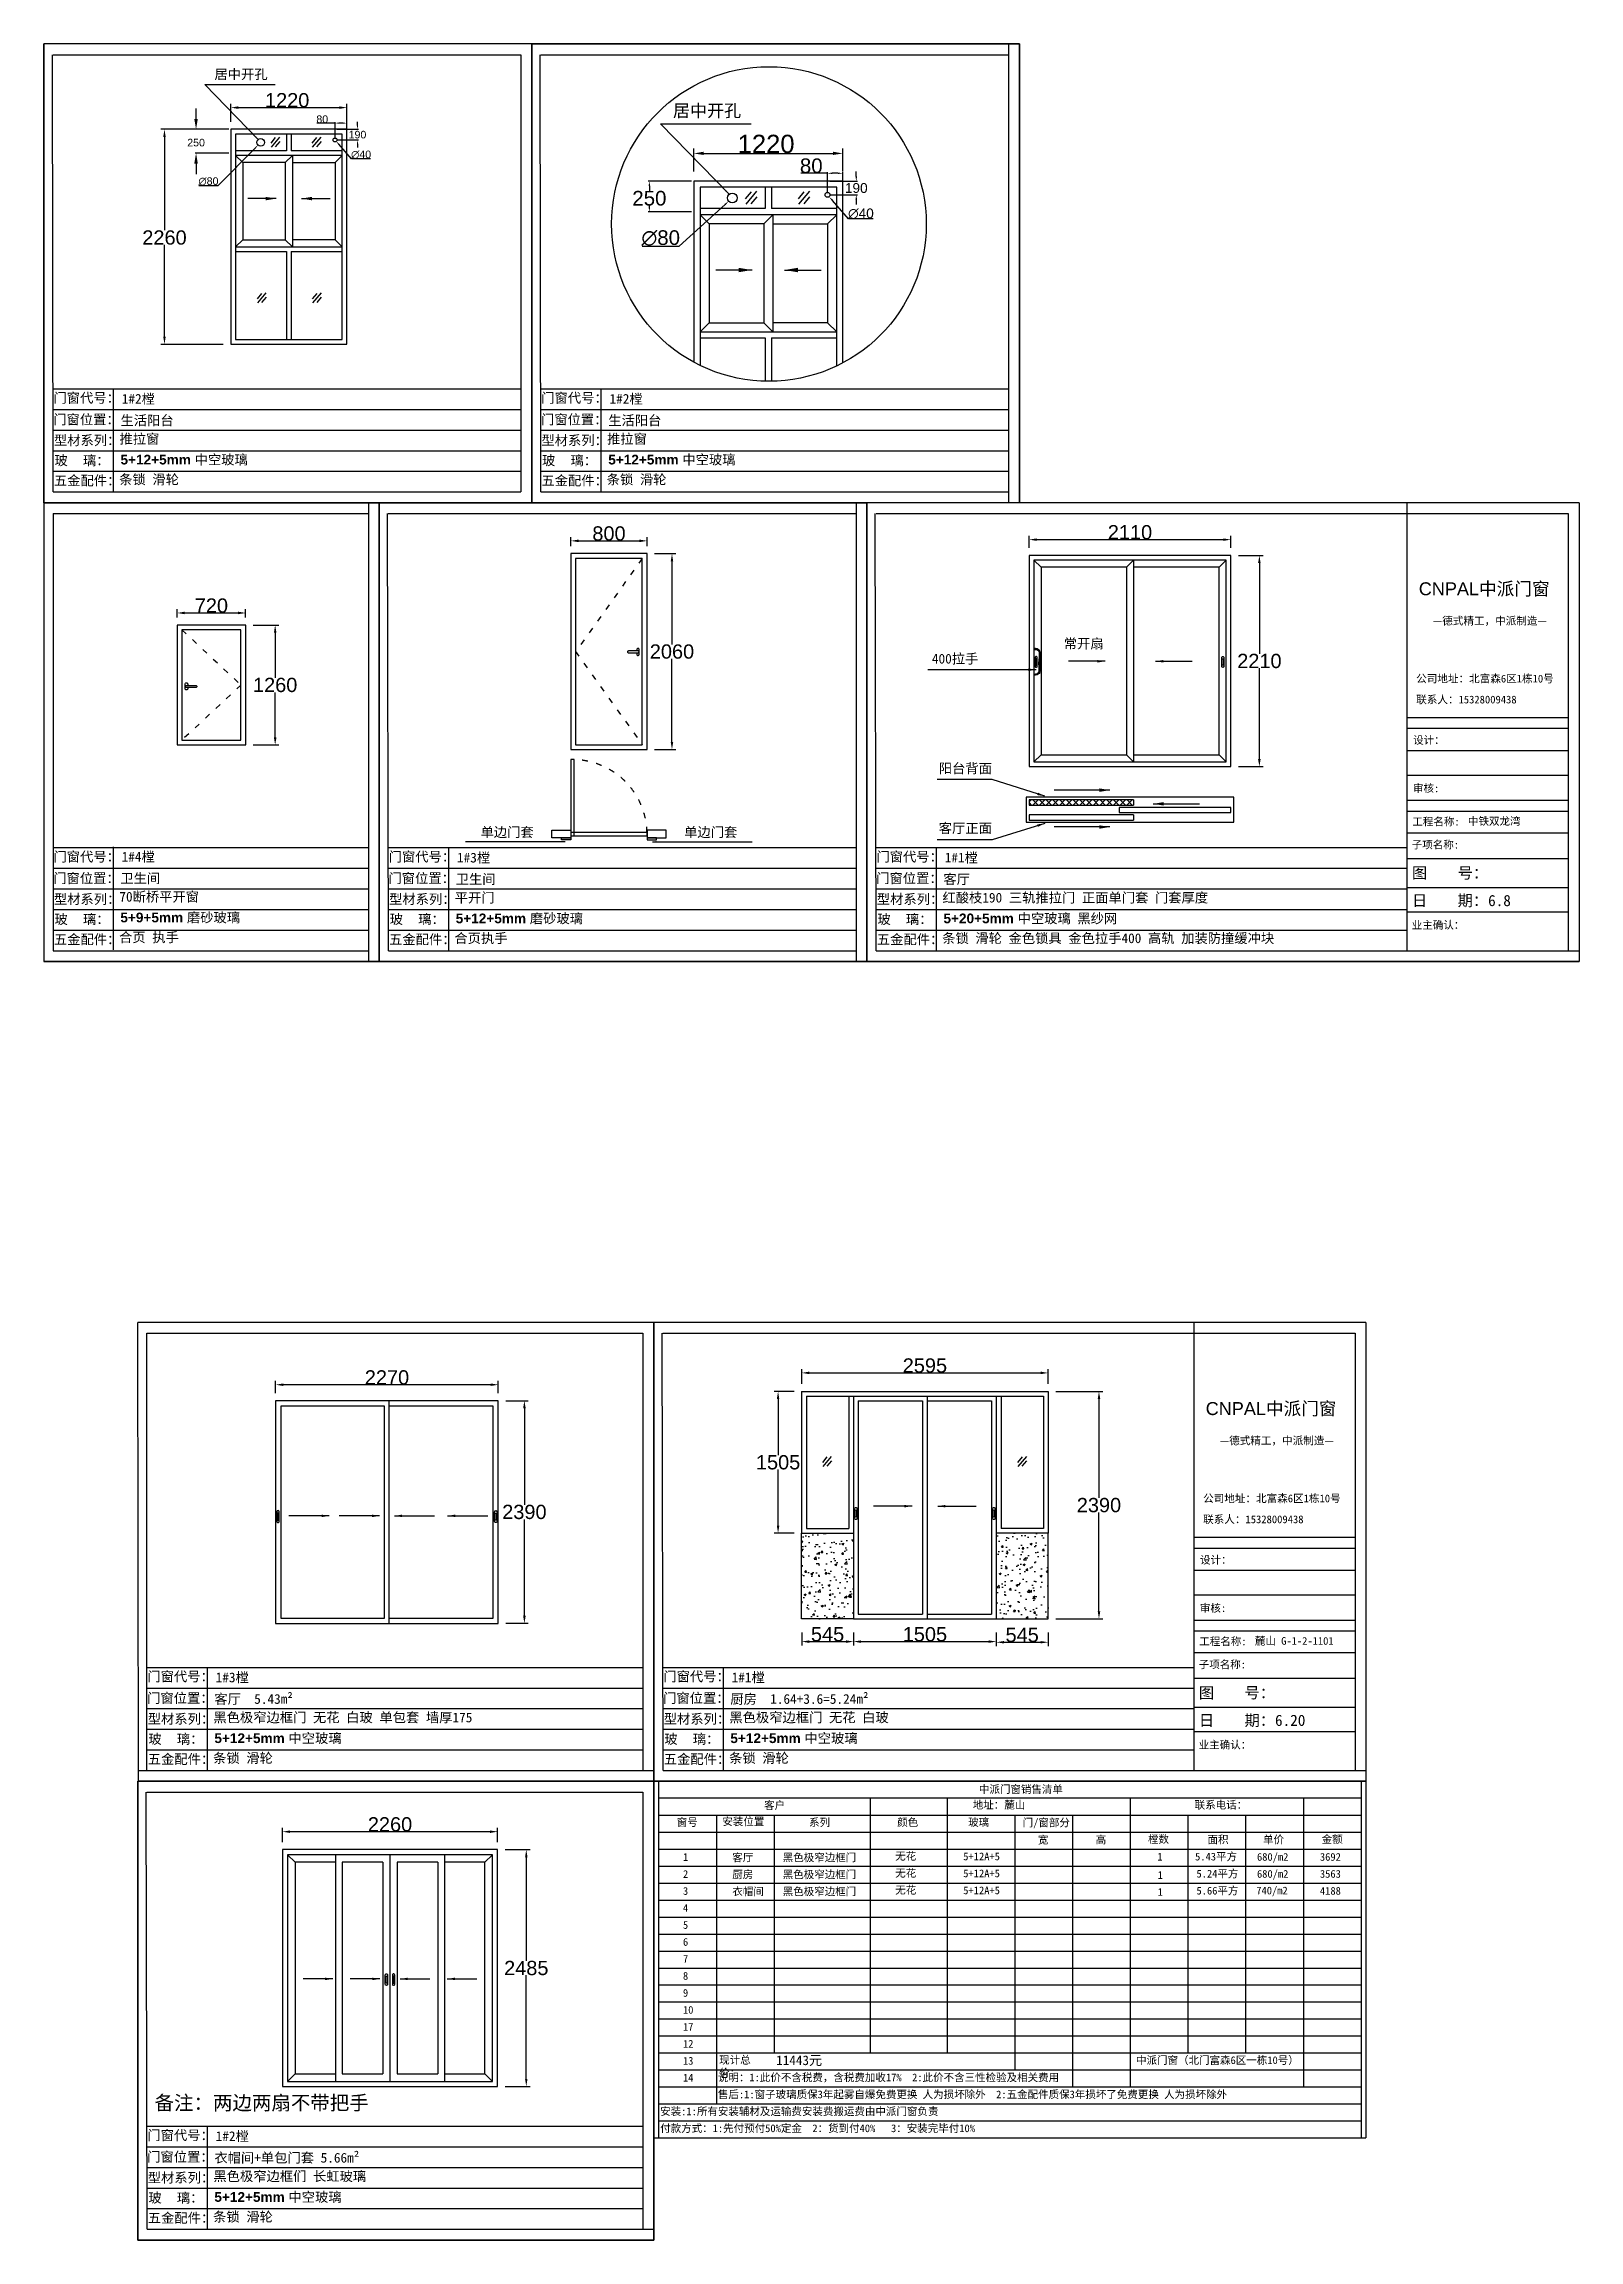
# Model space of a CAD drawing. Header units: inches. Extents: x -138455 to 599497, y -747149 to 13167.
# Drawn here: x 300036 to 316168, y -104572 to -81487 of the extents above; entities that cross this region are included whole.
import ezdxf

# ---------------------------------------------------------------- set-up
doc = ezdxf.new("R2010")
doc.units = ezdxf.units.IN
doc.header["$MEASUREMENT"] = 0
doc.header["$PDMODE"] = 35
doc.header["$PDSIZE"] = -3
doc.linetypes.add('ACAD_ISO03W100', pattern=[30, 12, -18])
doc.layers.add('0 @ 1', color=7, linetype='Continuous')
doc.styles.add('Annotative', font='arialbd.ttf')
doc.styles.add('MtXpl_', font='')
doc.styles.get("Standard").update_dxf_attribs({"font": 'arial.ttf'})
doc.styles.get('MtXpl_').set_extended_font_data('SimSun')
doc.dimstyles.get("Standard").update_dxf_attribs({"dimtxt": 80, "dimasz": 70, "dimexe": 40, "dimexo": 80, "dimgap": 0, "dimtad": 1, "dimtih": 1, "dimtoh": 1, "dimdec": 0, "dimzin": 0, "dimdsep": 46, "dimtxsty": 'Standard', "dimcen": 0.09, "dimadec": 0, "dimazin": 0, "dimtfac": 1, "dimtdec": 0, "dimtofl": 0, "dimtmove": 0, "dimatfit": 3, "dimfxl": 0, "dimtolj": 1, "dimtzin": 0, "dimarcsym": 0})
pattern_1 = [(50, (0, 0), (215.17805, -18.82564), [22.5, -247.5]), (355, (0, 0), (-41.6254, 225.65764), [18, -198]), (100.451444, (17.93, -1.57), (173.55265, 206.832), [19.12206, -210.34263]), (46.1842, (0, 60), (320.1724, -49.65578), [33.75, -371.25]), (96.63564, (26.68, 55.86), (280.39858, 292.23558), [28.6831, -315.51413]), (351.18416, (0, 60), (280.3986, 292.23558), [27, -297]), (21, (30, 45), (179.07212, -120.78567), [22.5, -247.5]), (326, (30, 45), (72.9946, 217.54501), [18, -198]), (71.451445, (44.92, 34.93), (252.06671, 96.75935), [19.12206, -210.34263]), (37.5, (0, 0), (3.647957, 99.868156), [0, -195.6, 0, -201, 0, -198.75]), (7.5, (0, 0), (78.92086, 118.323514), [0, -114.6, 0, -191.1, 0, -75.75]), (327.5, (-66.9, 0), (160.14673, -6.766462), [0, -75, 0, -234, 0, -310.5]), (317.5, (-96.9, 0), (174.95585, 30.031495), [0, -97.5, 0, -155.4, 0, -220.5])]

msp = doc.modelspace()

# ---------------------------------------------------------------- texts
for p in [(314484.1, -87282.4), (312244.7, -95899.7)]:
    msp.add_text('CNPAL', height=135.89).set_placement(p)
at = {"style": 'MtXpl_'}
for s, height, p in [('中派门窗', 135.89, (315117.1, -87282.4)), ('—德式精工，中派制造—', 81.536, (314631.3, -87591.8)), ('公司地址：北富森6区1栋10号', 81.536, (314457, -88199.6)), ('联系人：15328009438', 81.536, (314457, -88419.5)), ('设计：', 81.03, (314424.3, -88845.6)), ('审核:', 81.03, (314422.8, -89352.1)), ('工程名称:', 81.03, (314416.2, -89702.5)), ('中铁双龙湾', 81.03, (315001.1, -89697.3)), ('子项名称:', 81.03, (314410.1, -89944.8)), ('图    号：', 117.41, (314412.5, -90260.2)), ('日    期：6.8', 117.41, (314412.5, -90550.1)), ('业主确认：', 81.03, (314410, -90789.3)), ('中派门窗', 135.89, (312877.7, -95899.7)), ('—德式精工，中派制造—', 81.536, (312392, -96209.1)), ('公司地址：北富森6区1栋10号', 81.536, (312217.7, -96816.9)), ('联系人：15328009438', 81.536, (312217.7, -97036.8)), ('设计：', 81.03, (312184.9, -97462.9)), ('审核:', 81.03, (312183.5, -97969.4)), ('工程名称:', 81.03, (312176.9, -98319.7)), ('麓山 G-1-2-1101', 81.031, (312761.7, -98314.6)), ('子项名称:', 81.03, (312170.7, -98562)), ('图    号：', 117.41, (312173.1, -98877.4)), ('日    期：6.20', 117.412, (312173.1, -99167.4)), ('业主确认：', 81.03, (312170.6, -99406.6))]:
    msp.add_text(s, height=height, dxfattribs=at).set_placement(p)
at = {"layer": '0 @ 1', "style": 'Annotative'}
for s, p in [('门窗代号：', (300136.6, -85259.1)), ('门窗代号：', (305262.2, -85259.1)), ('门窗位置：', (300134.4, -85485.7)), ('门窗位置：', (305260, -85485.7)), ('型材系列：', (300140.9, -85704.8)), ('型材系列：', (305264, -85704.8)), ('玻    璃：', (300147.5, -85916.3)), ('玻    璃：', (305270.6, -85916.3)), ('五金配件：', (300141.1, -86128)), ('五金配件：', (305264.2, -86128)), ('门窗代号：', (300136.6, -90081.7)), ('门窗代号：', (303659.1, -90081.7)), ('门窗代号：', (308784.6, -90081.7)), ('门窗位置：', (300134.4, -90308.2)), ('门窗位置：', (303656.9, -90308.2)), ('门窗位置：', (308782.4, -90308.2)), ('型材系列：', (300140.9, -90527.3)), ('型材系列：', (303663.3, -90527.3)), ('型材系列：', (308788.8, -90527.3)), ('玻    璃：', (300147.5, -90738.8)), ('玻    璃：', (303669.9, -90738.8)), ('玻    璃：', (308795.5, -90738.8)), ('五金配件：', (300141.1, -90950.6)), ('五金配件：', (303663.5, -90950.6)), ('五金配件：', (308789, -90950.6)), ('门窗代号：', (301123, -98698.9)), ('门窗代号：', (306545.2, -98698.9)), ('门窗位置：', (301120.8, -98925.5)), ('型材系列：', (301127.2, -99144.6)), ('门窗位置：', (306543, -98925.5)), ('型材系列：', (306549.5, -99144.6)), ('玻    璃：', (301133.9, -99356.1)), ('玻    璃：', (306556.1, -99356.1)), ('五金配件：', (301127.4, -99567.8)), ('五金配件：', (306549.7, -99567.8)), ('门窗代号：', (301123, -103521.5)), ('门窗位置：', (301120.8, -103748)), ('型材系列：', (301127.2, -103967.1)), ('玻    璃：', (301133.9, -104178.6)), ('五金配件：', (301127.4, -104390.4))]:
    msp.add_text(s, height=102.37, dxfattribs=at).set_placement(p)
for s, width, insert, char_height, attachment_point in [('{\\fSimSun|b1|i0|c134|p2;居中开孔}', 4396.385, (301828.1, -81754.6), 102.373, 1), ('{\\fSimSun|b1|i0|c134|p2;1#2樘}', 4396.385, (300854.2, -85166.5), 102.373, 1), ('{\\fSimSun|b1|i0|c134|p2;1#2樘}', 4396.385, (305979.7, -85166.5), 102.373, 1), ('{\\fSimSun|b1|i0|c134|p2;生活阳台}', 4396.385, (300840.9, -85393), 102.373, 1), ('{\\fSimSun|b1|i0|c134|p2;生活阳台}', 4396.385, (305966.4, -85393), 102.373, 1), ('{\\fSimSun|b1|i0|c134|p2;推拉窗}', 4396.385, (300830.4, -85587.4), 102.373, 1), ('{\\fSimSun|b1|i0|c134|p2;推拉窗}', 4396.385, (305953.5, -85587.4), 102.373, 1), ('5+12+5mm {\\fSimSun|b1|i0|c134|p2;中空玻璃}', 5972.399, (300840.8, -85805.6), 102.373, 1), ('5+12+5mm {\\fSimSun|b1|i0|c134|p2;中空玻璃}', 5972.399, (305966.4, -85805.6), 102.373, 1), ('{\\fSimSun|b1|i0|c134|p2;条锁 滑轮 }', 4396.385, (300827.2, -86013.8), 102.373, 1), ('{\\fSimSun|b1|i0|c134|p2;条锁 滑轮 }', 4396.385, (305950.2, -86013.8), 102.373, 1), ('{\\fSimSun|b1|i0|c134|p2;400拉手}', 4396.385, (309367.5, -88011.6), 102.373, 7), ('{\\fSimSun|b1|i0|c134|p2;常开扇}', 4396.385, (310753.3, -87853.2), 102.373, 7), ('{\\fSimSun|b1|i0|c134|p2;阳台背面}', 4396.385, (309439.6, -89164), 102.373, 7), ('{\\fSimSun|b1|i0|c134|p2;单边门套 }', 4396.385, (305183.1, -89721.4), 102.373, 3), ('{\\fSimSun|b1|i0|c134|p2;单边门套 }', 4396.385, (306764, -89721.4), 102.373, 1), ('{\\fSimSun|b1|i0|c134|p2;客厅正面}', 4396.385, (309439.6, -89679.9), 102.373, 1), ('{\\fSimSun|b1|i0|c134|p2;1#4樘}', 4396.385, (300852.6, -89979.5), 102.373, 1), ('{\\fSimSun|b1|i0|c134|p2;1#3樘}', 4396.385, (304376.6, -89989), 102.373, 1), ('{\\fSimSun|b1|i0|c134|p2;1#1樘}', 4396.385, (309502.1, -89989), 102.373, 1), ('{\\fSimSun|b1|i0|c134|p2;卫生间 }', 4396.385, (300839.2, -90206), 102.373, 1), ('{\\fSimSun|b1|i0|c134|p2;卫生间}', 4396.385, (304363.3, -90215.5), 102.373, 1), ('{\\fSimSun|b1|i0|c134|p2;客厅   }', 4396.385, (309488.8, -90215.5), 102.373, 1), ('{\\fSimSun|b1|i0|c134|p2;70断桥平开窗}', 4396.385, (300828.8, -90400.4), 102.373, 1), ('{\\fSimSun|b1|i0|c134|p2;平开门}', 4396.385, (304352.8, -90409.9), 102.373, 1), ('{\\fSimSun|b1|i0|c134|p2;红酸枝190 三轨推拉门 正面单门套 门套厚度}', 4396.385, (309478.3, -90409.9), 102.373, 1), ('5+9+5mm {\\fSimSun|b1|i0|c134|p2;磨砂玻璃}', 5972.399, (300839.2, -90618.6), 102.373, 1), ('5+12+5mm {\\fSimSun|b1|i0|c134|p2;磨砂玻璃 }', 5972.399, (304363.3, -90628.1), 102.373, 1), ('5+20+5mm {\\fSimSun|b1|i0|c134|p2;中空玻璃 黑纱网}', 5972.399, (309488.8, -90628.1), 102.373, 1), ('{\\fSimSun|b1|i0|c134|p2;合页 执手}', 4396.385, (300825.5, -90826.9), 102.373, 1), ('{\\fSimSun|b1|i0|c134|p2;合页执手}', 4396.385, (304349.6, -90836.4), 102.373, 1), ('{\\fSimSun|b1|i0|c134|p2;条锁 滑轮 金色锁具 金色拉手400 高轨 加装防撞缓冲块}', 4396.385, (309475.1, -90836.4), 102.373, 1), ('{\\fSimSun|b1|i0|c134|p2;1#3樘}', 4396.385, (301840.5, -98606.2), 102.373, 1), ('{\\fSimSun|b1|i0|c134|p2;1#1樘}', 4396.385, (307262.8, -98606.2), 102.373, 1), ('{\\fSimSun|b1|i0|c134|p2;黑色极窄边框门 无花 白玻 单包套 墙厚175}', 4396.385, (301816.7, -99027.2), 102.373, 1), ('{\\fSimSun|b1|i0|c134|p2;客厅  5.43m²}', 4396.385, (301827.2, -98832.8), 102.373, 1), ('{\\fSimSun|b1|i0|c134|p2;黑色极窄边框门 无花 白玻}', 4396.385, (307239, -99027.2), 102.373, 1), ('{\\fSimSun|b1|i0|c134|p2;厨房  1.64+3.6=5.24m² }', 4396.385, (307249.5, -98832.8), 102.373, 1), ('5+12+5mm {\\fSimSun|b1|i0|c134|p2;中空玻璃}', 5972.399, (301827.2, -99245.3), 102.373, 1), ('5+12+5mm {\\fSimSun|b1|i0|c134|p2;中空玻璃}', 5972.399, (307249.4, -99245.3), 102.373, 1), ('{\\fSimSun|b1|i0|c134|p2;条锁 滑轮 }', 4396.385, (301813.5, -99453.6), 102.373, 1), ('{\\fSimSun|b1|i0|c134|p2;条锁 滑轮 }', 4396.385, (307235.7, -99453.6), 102.373, 1), ('{\\fSimSun|b1|i0|c134|p2;客户}', 485.592, (307604, -99961.2), 80.91, 1), ('{\\fSimSun|b1|i0|c134|p2;地址：麓山}', 1381.442, (309796.9, -99956.9), 80.91, 1), ('{\\fSimSun|b1|i0|c134|p2;中派门窗销售清单}', 1381.442, (309861.8, -99792.6), 80.91, 1), ('{\\fSimSun|b1|i0|c134|p2;联系电话：}', 603.897, (312128.8, -99957.2), 80.91, 1), ('{\\fSimSun|b1|i0|c134|p2;窗号}', 485.592, (306686.2, -100139), 80.91, 1), ('{\\fSimSun|b1|i0|c134|p2;安装位置}', 485.592, (307165.4, -100131.8), 80.91, 1), ('{\\fSimSun|b1|i0|c134|p2;系列}', 485.592, (308076.6, -100141.2), 80.91, 1), ('{\\fSimSun|b1|i0|c134|p2;颜色}', 485.592, (309002.9, -100139.2), 80.91, 1), ('{\\fSimSun|b1|i0|c134|p2;玻璃}', 485.592, (309748.7, -100139.2), 80.91, 1), ('{\\fSimSun|b1|i0|c134|p2;门/窗部分}', 603.897, (310321.5, -100143.2), 80.91, 1), ('{\\fSimSun|b1|i0|c134|p2;宽}', 603.897, (310481.8, -100324), 80.91, 1), ('{\\fSimSun|b1|i0|c134|p2;高}', 603.897, (311088.6, -100324), 80.91, 1), ('{\\fSimSun|b1|i0|c134|p2;樘数}', 603.897, (311638.1, -100316.9), 80.91, 1), ('{\\fSimSun|b1|i0|c134|p2;面积}', 603.897, (312263.6, -100320.8), 80.91, 1), ('{\\fSimSun|b1|i0|c134|p2;单价}', 603.897, (312847.9, -100320.8), 80.91, 1), ('{\\fSimSun|b1|i0|c134|p2;金额}', 603.897, (313463.5, -100318), 80.91, 1), ('{\\fSimSun|b1|i0|c134|p2;1}', 485.592, (306751.3, -100505.4), 80.91, 1), ('{\\fSimSun|b1|i0|c134|p2;客厅}', 921.091, (307270.2, -100510.1), 80.91, 1), ('{\\fSimSun|b1|i0|c134|p2;黑色极窄边框门}', 921.091, (307799.4, -100510.1), 80.91, 1), ('{\\fSimSun|b1|i0|c134|p2;无花}', 840.838, (308982.4, -100495.1), 80.91, 1), ('{\\fSimSun|b1|i0|c134|p2;5+12A+5}', 753.781, (309697, -100498.6), 80.91, 1), ('{\\fSimSun|b1|i0|c134|p2;1}', 753.781, (311736.6, -100501.9), 80.91, 1), ('{\\fSimSun|b1|i0|c134|p2;5.43平方}', 753.781, (312133.3, -100500.6), 80.91, 1), ('{\\fSimSun|b1|i0|c134|p2;680/m2}', 753.781, (312783.6, -100503.9), 80.91, 1), ('{\\fSimSun|b1|i0|c134|p2;3692}', 753.781, (313444.9, -100503.9), 80.91, 1), ('{\\fSimSun|b1|i0|c134|p2;3}', 485.592, (306751.3, -100862.3), 80.91, 1), ('{\\fSimSun|b1|i0|c134|p2;2}', 485.592, (306751.3, -100683.9), 80.91, 1), ('{\\fSimSun|b1|i0|c134|p2;衣帽间}', 921.091, (307270.2, -100867.1), 80.91, 1), ('{\\fSimSun|b1|i0|c134|p2;厨房}', 921.091, (307270.2, -100688.6), 80.91, 1), ('{\\fSimSun|b1|i0|c134|p2;黑色极窄边框门}', 921.091, (307799.4, -100688.6), 80.91, 1), ('{\\fSimSun|b1|i0|c134|p2;黑色极窄边框门}', 921.091, (307799.4, -100867.1), 80.91, 1), ('{\\fSimSun|b1|i0|c134|p2;无花}', 840.838, (308982.4, -100673.6), 80.91, 1), ('{\\fSimSun|b1|i0|c134|p2;无花}', 840.838, (308982.4, -100852.1), 80.91, 1), ('{\\fSimSun|b1|i0|c134|p2;5+12A+5}', 753.781, (309697, -100677.1), 80.91, 1), ('{\\fSimSun|b1|i0|c134|p2;5+12A+5}', 753.781, (309697, -100855.6), 80.91, 1), ('{\\fSimSun|b1|i0|c134|p2;1}', 753.781, (311739.9, -100694.1), 80.91, 1), ('{\\fSimSun|b1|i0|c134|p2;1}', 753.781, (311739.9, -100872.6), 80.91, 1), ('{\\fSimSun|b1|i0|c134|p2;5.24平方}', 753.781, (312147.7, -100680.3), 80.91, 1), ('{\\fSimSun|b1|i0|c134|p2;5.66平方}', 753.781, (312147.7, -100858.8), 80.91, 1), ('\\pi211.73713;{\\fSimSun|b1|i0|c134|p2;740/m2}', 753.781, (312564.8, -100857.3), 80.91, 1), ('{\\fSimSun|b1|i0|c134|p2;680/m2}', 653.881, (312783.6, -100682.4), 80.91, 1), ('{\\fSimSun|b1|i0|c134|p2;4188}', 753.781, (313444.9, -100860.8), 80.91, 1), ('{\\fSimSun|b1|i0|c134|p2;3563}', 753.781, (313444.9, -100682.4), 80.91, 1), ('{\\fSimSun|b1|i0|c134|p2;4}', 485.592, (306751.3, -101040.8), 80.91, 1), ('{\\fSimSun|b1|i0|c134|p2;5}', 485.592, (306751.3, -101219.3), 80.91, 1), ('{\\fSimSun|b1|i0|c134|p2;6}', 485.592, (306751.3, -101397.8), 80.91, 1), ('{\\fSimSun|b1|i0|c134|p2;8}', 485.592, (306751.3, -101754.7), 80.91, 1), ('{\\fSimSun|b1|i0|c134|p2;7}', 485.592, (306751.3, -101576.2), 80.91, 1), ('{\\fSimSun|b1|i0|c134|p2;9}', 485.592, (306751.3, -101933.2), 80.91, 1), ('{\\fSimSun|b1|i0|c134|p2;10}', 485.592, (306751.3, -102111.7), 80.91, 1), ('{\\fSimSun|b1|i0|c134|p2;17}', 485.592, (306751.3, -102290.1), 80.91, 1), ('{\\fSimSun|b1|i0|c134|p2;12}', 485.592, (306751.3, -102468.6), 80.91, 1), ('{\\fSimSun|b1|i0|c134|p2;13}', 485.592, (306751.3, -102647.1), 80.91, 1), ('{\\fSimSun|b1|i0|c134|p2;现计总价：}', 485.592, (307132.2, -102638.2), 80.91, 1), ('{\\fSimSun|b1|i0|c134|p2;11443元 }', 2644.65, (307731.7, -102631.5), 101.137, 1), ('{\\fSimSun|b1|i0|c134|p2;中派门窗（北门富森6区一栋10号）}', 1756.126, (311512.6, -102640.7), 80.91, 1), ('{\\fSimSun|b1|i0|c134|p2;14}', 485.592, (306751.3, -102825.6), 80.91, 1), ('{\\fSimSun|b1|i0|c134|p2;说明：1:此价不含税费，含税费加收17%  2:此价不含三性检验及相关费用}', 3920.385, (307118.7, -102822.1), 80.91, 1), ('{\\fSimSun|b1|i0|c134|p2;备注：两边两扇不带把手}', 4396.385, (301198.6, -103054), 150, 1), ('{\\fSimSun|b1|i0|c134|p2;安装:1:所有安装辅材及运输费安装费搬运费由中派门窗负责}', 6510.182, (306511.8, -103178.5), 80.91, 1), ('{\\fSimSun|b1|i0|c134|p2;售后:1:窗子玻璃质保3年起雾自爆免费更换 人为损坏除外  2:五金配件质保3年损坏了免费更换 人为损坏除外}', 6510.182, (307118.7, -103000.5), 80.91, 1), ('{\\fSimSun|b1|i0|c134|p2;1#2樘}', 4396.385, (301840.5, -103428.8), 102.373, 1), ('{\\fSimSun|b1|i0|c134|p2;付款方式：1:先付预付50%定金  2：货到付40%   3：安装完毕付10%}', 6510.182, (306511.8, -103356.5), 80.91, 1), ('{\\fSimSun|b1|i0|c134|p2;衣帽间+单包门套 5.66m²}', 4396.385, (301827.2, -103655.3), 102.373, 1), ('{\\fSimSun|b1|i0|c134|p2;黑色极窄边框们 长虹玻璃}', 4396.385, (301816.7, -103849.7), 102.373, 1), ('5+12+5mm {\\fSimSun|b1|i0|c134|p2;中空玻璃}', 5972.399, (301827.2, -104067.9), 102.373, 1), ('{\\fSimSun|b1|i0|c134|p2;条锁 滑轮 }', 4396.385, (301813.5, -104276.2), 102.373, 1)]:
    msp.add_mtext_dynamic_manual_height_columns(s, width=width, gutter_width=903.5, heights=[0], dxfattribs=dict(at, insert=insert, char_height=char_height, attachment_point=attachment_point))

# ---------------------------------------------------------------- blocks, each defined once
blk = doc.blocks.new('*D464')
at = {"color": 0, "lineweight": -2, "transparency": 16777216}
for p, q in [((302543, -100388), (302543, -100239)), ((302623, -100279), (304723, -100279)), ((304803, -100388), (304803, -100239))]:
    blk.add_line(p, q, dxfattribs=at)
at = {"color": 0, "transparency": 16777216}
for points in [[(302623, -100266), (302623, -100293), (302543, -100279)], [(304723, -100266), (304723, -100293), (304803, -100279)]]:
    blk.add_solid(points, dxfattribs=at)
at = {"layer": 'Defpoints', "color": 0, "transparency": 16777216}
for p in [(304803, -100279), (302543, -100468), (304803, -100468)]:
    blk.add_point(p, dxfattribs=at)
at = {"color": 0, "transparency": 16777216, "insert": (303673, -100203), "char_height": 150, "width": 450, "attachment_point": 5}
blk.add_mtext('\\A1;2260', dxfattribs=at)
blk = doc.blocks.new('*D465')
at = {"color": 0, "lineweight": -2, "transparency": 16777216}
for p, q in [((304883, -100468), (305145, -100468)), ((305105, -100548), (305105, -101636)), ((305105, -102878), (305105, -101789)), ((304883, -102958), (305145, -102958))]:
    blk.add_line(p, q, dxfattribs=at)
at = {"color": 0, "transparency": 16777216}
for points in [[(305092, -100548), (305118, -100548), (305105, -100468)], [(305092, -102878), (305118, -102878), (305105, -102958)]]:
    blk.add_solid(points, dxfattribs=at)
at = {"layer": 'Defpoints', "color": 0, "transparency": 16777216}
for p in [(304803, -100468), (304803, -102958), (305105, -102958)]:
    blk.add_point(p, dxfattribs=at)
at = {"color": 0, "transparency": 16777216, "insert": (305105, -101713), "char_height": 150, "attachment_point": 5}
blk.add_mtext('\\A1;2485', dxfattribs=at)
blk = doc.blocks.new('123z')
at = {"color": 0}
for points in [[(94078, 52755), (94078, 52755, 0.414214), (94088, 52765), (94088, 52845, 0.414214), (94078, 52855), (94078, 52855, 0.414214), (94068, 52845), (94068, 52765, 0.414214)], [(94078, 52775), (94078, 52775, 0.414214), (94083, 52780), (94083, 52830, 0.414214), (94078, 52835), (94078, 52835, 0.414214), (94073, 52830), (94073, 52780, 0.414214)]]:
    blk.add_lwpolyline(points, format="xyb", close=True, dxfattribs=at)
blk = doc.blocks.new('*D466')
at = {"color": 0, "lineweight": -2, "transparency": 16777216}
for p, q in [((304891, -95749), (305125, -95749)), ((305085, -95829), (305085, -96843)), ((305085, -98009), (305085, -96996)), ((304891, -98089), (305125, -98089))]:
    blk.add_line(p, q, dxfattribs=at)
at = {"color": 0, "transparency": 16777216}
for points in [[(305072, -95829), (305099, -95829), (305085, -95749)], [(305072, -98009), (305099, -98009), (305085, -98089)]]:
    blk.add_solid(points, dxfattribs=at)
at = {"layer": 'Defpoints', "color": 0, "transparency": 16777216}
for p in [(304811, -95749), (304811, -98089), (305085, -98089)]:
    blk.add_point(p, dxfattribs=at)
at = {"color": 0, "transparency": 16777216, "insert": (305085, -96919), "char_height": 150, "attachment_point": 5}
blk.add_mtext('\\A1;2390', dxfattribs=at)
blk = doc.blocks.new('*D467')
at = {"color": 0, "lineweight": -2, "transparency": 16777216}
for p, q in [((302471, -95669), (302471, -95541)), ((304811, -95669), (304811, -95541)), ((304731, -95581), (302551, -95581))]:
    blk.add_line(p, q, dxfattribs=at)
at = {"color": 0, "transparency": 16777216}
for points in [[(302551, -95568), (302551, -95594), (302471, -95581)], [(304731, -95568), (304731, -95594), (304811, -95581)]]:
    blk.add_solid(points, dxfattribs=at)
at = {"layer": 'Defpoints', "color": 0, "transparency": 16777216}
for p in [(302471, -95581), (302471, -95749), (304811, -95749)]:
    blk.add_point(p, dxfattribs=at)
at = {"color": 0, "transparency": 16777216, "insert": (303641, -95505), "char_height": 150, "attachment_point": 5}
blk.add_mtext('\\A1;2270', dxfattribs=at)
blk = doc.blocks.new('*D460')
at = {"color": 0, "lineweight": -2, "transparency": 16777216}
for p, q in [((307999, -98184), (307999, -98321)), ((308079, -98281), (308464, -98281)), ((308544, -98184), (308544, -98321))]:
    blk.add_line(p, q, dxfattribs=at)
at = {"color": 0, "transparency": 16777216}
for points in [[(308079, -98268), (308079, -98295), (307999, -98281)], [(308464, -98268), (308464, -98295), (308544, -98281)]]:
    blk.add_solid(points, dxfattribs=at)
at = {"layer": 'Defpoints', "color": 0, "transparency": 16777216}
for p in [(307999, -98104), (308544, -98104), (308544, -98281)]:
    blk.add_point(p, dxfattribs=at)
at = {"color": 0, "transparency": 16777216, "insert": (308271, -98205), "char_height": 150, "attachment_point": 5}
blk.add_mtext('\\A1;545', dxfattribs=at)
blk = doc.blocks.new('*D461')
at = {"color": 0, "lineweight": -2, "transparency": 16777216}
for p, q in [((310044, -98184), (310044, -98328)), ((310124, -98288), (310509, -98288)), ((310589, -98184), (310589, -98328))]:
    blk.add_line(p, q, dxfattribs=at)
at = {"color": 0, "transparency": 16777216}
for points in [[(310124, -98275), (310124, -98301), (310044, -98288)], [(310509, -98275), (310509, -98301), (310589, -98288)]]:
    blk.add_solid(points, dxfattribs=at)
at = {"layer": 'Defpoints', "color": 0, "transparency": 16777216}
for p in [(310044, -98104), (310589, -98104), (310589, -98288)]:
    blk.add_point(p, dxfattribs=at)
at = {"color": 0, "transparency": 16777216, "insert": (310316, -98212), "char_height": 150, "attachment_point": 5}
blk.add_mtext('\\A1;545', dxfattribs=at)
blk = doc.blocks.new('*D462')
at = {"color": 0, "lineweight": -2, "transparency": 16777216}
for p, q in [((308544, -98184), (308544, -98321)), ((308624, -98281), (309964, -98281)), ((310044, -98184), (310044, -98321))]:
    blk.add_line(p, q, dxfattribs=at)
at = {"color": 0, "transparency": 16777216}
for points in [[(308624, -98268), (308624, -98295), (308544, -98281)], [(309964, -98268), (309964, -98295), (310044, -98281)]]:
    blk.add_solid(points, dxfattribs=at)
at = {"layer": 'Defpoints', "color": 0, "transparency": 16777216}
for p in [(308544, -98104), (310044, -98104), (310044, -98281)]:
    blk.add_point(p, dxfattribs=at)
at = {"color": 0, "transparency": 16777216, "insert": (309294, -98205), "char_height": 150, "attachment_point": 5}
blk.add_mtext('\\A1;1505', dxfattribs=at)
blk = doc.blocks.new('*D468')
at = {"color": 0, "lineweight": -2, "transparency": 16777216}
for p, q in [((307919, -95652), (307711, -95652)), ((307751, -95732), (307751, -96320)), ((307751, -97062), (307751, -96473)), ((307919, -97142), (307711, -97142))]:
    blk.add_line(p, q, dxfattribs=at)
at = {"color": 0, "transparency": 16777216}
for points in [[(307738, -95732), (307764, -95732), (307751, -95652)], [(307738, -97062), (307764, -97062), (307751, -97142)]]:
    blk.add_solid(points, dxfattribs=at)
at = {"layer": 'Defpoints', "color": 0, "transparency": 16777216}
for p in [(307751, -95652), (307999, -95652), (307999, -97142)]:
    blk.add_point(p, dxfattribs=at)
at = {"color": 0, "transparency": 16777216, "insert": (307751, -96397), "char_height": 150, "attachment_point": 5}
blk.add_mtext('\\A1;1505', dxfattribs=at)
blk = doc.blocks.new('*D463')
at = {"color": 0, "lineweight": -2, "transparency": 16777216}
for p, q in [((307999, -95572), (307999, -95417)), ((308079, -95457), (310509, -95457)), ((310589, -95572), (310589, -95417))]:
    blk.add_line(p, q, dxfattribs=at)
at = {"color": 0, "transparency": 16777216}
for points in [[(308079, -95443), (308079, -95470), (307999, -95457)], [(310509, -95443), (310509, -95470), (310589, -95457)]]:
    blk.add_solid(points, dxfattribs=at)
at = {"layer": 'Defpoints', "color": 0, "transparency": 16777216}
for p in [(310589, -95457), (307999, -95652), (310589, -95652)]:
    blk.add_point(p, dxfattribs=at)
at = {"color": 0, "transparency": 16777216, "insert": (309294, -95380), "char_height": 150, "width": 450, "attachment_point": 5}
blk.add_mtext('\\A1;2595', dxfattribs=at)
blk = doc.blocks.new('123as')
at = {"color": 0}
for p, q in [((90189, 51387), (90252, 51462)), ((90194, 51330), (90312, 51470)), ((90251, 51335), (90314, 51410))]:
    blk.add_line(p, q, dxfattribs=at)
blk = doc.blocks.new('*D469')
at = {"color": 0, "lineweight": -2, "transparency": 16777216}
for p, q in [((310669, -95652), (311163, -95652)), ((311123, -95732), (311123, -96770)), ((311123, -97962), (311123, -96923)), ((310669, -98042), (311163, -98042))]:
    blk.add_line(p, q, dxfattribs=at)
at = {"color": 0, "transparency": 16777216}
for points in [[(311110, -95732), (311137, -95732), (311123, -95652)], [(311110, -97962), (311137, -97962), (311123, -98042)]]:
    blk.add_solid(points, dxfattribs=at)
at = {"layer": 'Defpoints', "color": 0, "transparency": 16777216}
for p in [(310589, -95652), (310589, -98042), (311123, -98042)]:
    blk.add_point(p, dxfattribs=at)
at = {"color": 0, "transparency": 16777216, "insert": (311123, -96847), "char_height": 150, "attachment_point": 5}
blk.add_mtext('\\A1;2390', dxfattribs=at)
blk = doc.blocks.new('*D514')
at = {"color": 0, "lineweight": -2, "transparency": 16777216}
for p, q in [((310389, -86784), (310389, -86658)), ((310469, -86698), (312429, -86698)), ((312509, -86784), (312509, -86658))]:
    blk.add_line(p, q, dxfattribs=at)
at = {"color": 0, "transparency": 16777216}
for points in [[(310469, -86685), (310469, -86711), (310389, -86698)], [(312429, -86685), (312429, -86711), (312509, -86698)]]:
    blk.add_solid(points, dxfattribs=at)
at = {"layer": 'Defpoints', "color": 0, "transparency": 16777216}
for p in [(312509, -86698), (310389, -86864), (312509, -86864)]:
    blk.add_point(p, dxfattribs=at)
at = {"color": 0, "transparency": 16777216, "insert": (311449, -86621), "char_height": 150, "attachment_point": 5}
blk.add_mtext('\\A1;2110', dxfattribs=at)
blk = doc.blocks.new('*D515')
at = {"color": 0, "lineweight": -2, "transparency": 16777216}
for p, q in [((312589, -86864), (312849, -86864)), ((312809, -86944), (312809, -87897)), ((312809, -89004), (312809, -88050)), ((312589, -89084), (312849, -89084))]:
    blk.add_line(p, q, dxfattribs=at)
at = {"color": 0, "transparency": 16777216}
for points in [[(312795, -86944), (312822, -86944), (312809, -86864)], [(312795, -89004), (312822, -89004), (312809, -89084)]]:
    blk.add_solid(points, dxfattribs=at)
at = {"layer": 'Defpoints', "color": 0, "transparency": 16777216}
for p in [(312509, -86864), (312509, -89084), (312809, -89084)]:
    blk.add_point(p, dxfattribs=at)
at = {"color": 0, "transparency": 16777216, "insert": (312809, -87974), "char_height": 150, "attachment_point": 5}
blk.add_mtext('\\A1;2210', dxfattribs=at)
blk = doc.blocks.new('*D516')
at = {"color": 0, "lineweight": -2, "transparency": 16777216}
for p, q in [((301920, -82385), (301263, -82385)), ((301303, -82465), (301303, -83446)), ((301303, -84565), (301303, -83600)), ((301920, -84645), (301263, -84645))]:
    blk.add_line(p, q, dxfattribs=at)
at = {"color": 0, "transparency": 16777216}
for points in [[(301290, -82465), (301316, -82465), (301303, -82385)], [(301290, -84565), (301316, -84565), (301303, -84645)]]:
    blk.add_solid(points, dxfattribs=at)
at = {"layer": 'Defpoints', "color": 0, "transparency": 16777216}
for p in [(302000, -82385), (301303, -84645), (302000, -84645)]:
    blk.add_point(p, dxfattribs=at)
at = {"color": 0, "transparency": 16777216, "insert": (301303, -83523), "char_height": 150, "attachment_point": 5}
blk.add_mtext('\\A1;2260', dxfattribs=at)
blk = doc.blocks.new('*D511')
at = {"color": 0, "lineweight": -2, "transparency": 16777216}
for p, q in [((302000, -82305), (302000, -82117)), ((302080, -82157), (303140, -82157)), ((303220, -82305), (303220, -82117))]:
    blk.add_line(p, q, dxfattribs=at)
at = {"color": 0, "transparency": 16777216}
for points in [[(302080, -82143), (302080, -82170), (302000, -82157)], [(303140, -82143), (303140, -82170), (303220, -82157)]]:
    blk.add_solid(points, dxfattribs=at)
at = {"layer": 'Defpoints', "color": 0, "transparency": 16777216}
for p in [(303220, -82157), (302000, -82385), (303220, -82385)]:
    blk.add_point(p, dxfattribs=at)
at = {"color": 0, "transparency": 16777216, "insert": (302592, -82080), "char_height": 150, "attachment_point": 5}
blk.add_mtext('\\A1;1220', dxfattribs=at)
blk = doc.blocks.new('*D512')
at = {"color": 0, "lineweight": -2, "transparency": 16777216}
for p, q in [((301635, -82275), (301635, -82165)), ((301980, -82385), (301625, -82385)), ((301980, -82635), (301625, -82635)), ((301635, -82745), (301635, -82855))]:
    blk.add_line(p, q, dxfattribs=at)
at = {"color": 0, "transparency": 16777216}
for points in [[(301616, -82275), (301653, -82275), (301635, -82385)], [(301616, -82745), (301653, -82745), (301635, -82635)]]:
    blk.add_solid(points, dxfattribs=at)
at = {"layer": 'Defpoints', "color": 0, "transparency": 16777216}
for p in [(301635, -82385), (302000, -82385), (302000, -82635)]:
    blk.add_point(p, dxfattribs=at)
at = {"color": 0, "transparency": 16777216, "insert": (301635, -82525), "char_height": 80, "attachment_point": 5}
blk.add_mtext('\\A1;250', dxfattribs=at)
blk = doc.blocks.new('*D519')
at = {"color": 0, "lineweight": -2, "transparency": 16777216}
for p, q in [((303115, -82385), (303341, -82385)), ((303331, -82345), (303331, -82305)), ((303115, -82497), (303341, -82497)), ((303331, -82537), (303331, -82577))]:
    blk.add_line(p, q, dxfattribs=at)
at = {"color": 0, "transparency": 16777216}
for points in [[(303324, -82345), (303337, -82345), (303331, -82385)], [(303324, -82537), (303337, -82537), (303331, -82497)]]:
    blk.add_solid(points, dxfattribs=at)
at = {"layer": 'Defpoints', "color": 0, "transparency": 16777216}
for p in [(303095, -82385), (303331, -82385), (303095, -82497)]:
    blk.add_point(p, dxfattribs=at)
at = {"color": 0, "transparency": 16777216, "insert": (303331, -82441), "char_height": 80, "attachment_point": 5}
blk.add_mtext('\\A1;190', dxfattribs=at)
blk = doc.blocks.new('*D513')
at = {"color": 0, "lineweight": -2, "transparency": 16777216}
for p, q in [((303095, -82320), (302904, -82320)), ((303095, -82477), (303095, -82310)), ((303180, -82320), (303135, -82320)), ((303220, -82477), (303220, -82310))]:
    blk.add_line(p, q, dxfattribs=at)
at = {"color": 0, "transparency": 16777216}
for points in [[(303135, -82313), (303135, -82326), (303095, -82320)], [(303180, -82313), (303180, -82326), (303220, -82320)]]:
    blk.add_solid(points, dxfattribs=at)
at = {"layer": 'Defpoints', "color": 0, "transparency": 16777216}
for p in [(303220, -82320), (303095, -82497), (303220, -82497)]:
    blk.add_point(p, dxfattribs=at)
at = {"color": 0, "transparency": 16777216, "insert": (302961, -82279), "char_height": 80, "attachment_point": 5}
blk.add_mtext('\\A1;80', dxfattribs=at)
blk = doc.blocks.new('*D520')
at = {"color": 0, "lineweight": -2, "transparency": 16777216}
for p, q in [((302236, -87596), (302506, -87596)), ((302466, -87676), (302466, -88149)), ((302466, -88776), (302466, -88303)), ((302236, -88856), (302506, -88856))]:
    blk.add_line(p, q, dxfattribs=at)
at = {"color": 0, "transparency": 16777216}
for points in [[(302453, -87676), (302480, -87676), (302466, -87596)], [(302453, -88776), (302480, -88776), (302466, -88856)]]:
    blk.add_solid(points, dxfattribs=at)
at = {"layer": 'Defpoints', "color": 0, "transparency": 16777216}
for p in [(302156, -87596), (302156, -88856), (302466, -88856)]:
    blk.add_point(p, dxfattribs=at)
at = {"color": 0, "transparency": 16777216, "insert": (302466, -88226), "char_height": 150, "attachment_point": 5}
blk.add_mtext('\\A1;1260', dxfattribs=at)
blk = doc.blocks.new('*D521')
at = {"color": 0, "lineweight": -2, "transparency": 16777216}
for p, q in [((301436, -87516), (301436, -87429)), ((301516, -87469), (302076, -87469)), ((302156, -87516), (302156, -87429))]:
    blk.add_line(p, q, dxfattribs=at)
at = {"color": 0, "transparency": 16777216}
for points in [[(301516, -87455), (301516, -87482), (301436, -87469)], [(302076, -87455), (302076, -87482), (302156, -87469)]]:
    blk.add_solid(points, dxfattribs=at)
at = {"layer": 'Defpoints', "color": 0, "transparency": 16777216}
for p in [(302156, -87469), (301436, -87596), (302156, -87596)]:
    blk.add_point(p, dxfattribs=at)
at = {"color": 0, "transparency": 16777216, "insert": (301796, -87392), "char_height": 150, "attachment_point": 5}
blk.add_mtext('\\A1;720', dxfattribs=at)
blk = doc.blocks.new('dzcs')
blk.add_lwpolyline([(142096, -3328), (142196, -3328, 0.414214), (142206, -3318), (142206, -3318, 0.414214), (142196, -3308), (142096, -3308, 0.414214), (142086, -3318), (142086, -3318, 0.414214)], format="xyb", close=True)
blk.add_lwpolyline([(142182, -3328), (142182, -3342, 0.414214), (142196, -3355), (142196, -3355, 0.414214), (142209, -3342), (142209, -3294, 0.414214), (142196, -3280), (142196, -3280, 0.414214), (142182, -3294), (142182, -3308)], format="xyb")
blk = doc.blocks.new('*D517')
at = {"color": 0, "lineweight": -2, "transparency": 16777216}
for p, q in [((306454, -86845), (306676, -86845)), ((306636, -86925), (306636, -87799)), ((306636, -88825), (306636, -87952)), ((306454, -88905), (306676, -88905))]:
    blk.add_line(p, q, dxfattribs=at)
at = {"color": 0, "transparency": 16777216}
for points in [[(306623, -86925), (306649, -86925), (306636, -86845)], [(306623, -88825), (306649, -88825), (306636, -88905)]]:
    blk.add_solid(points, dxfattribs=at)
at = {"layer": 'Defpoints', "color": 0, "transparency": 16777216}
for p in [(306374, -86845), (306374, -88905), (306636, -88905)]:
    blk.add_point(p, dxfattribs=at)
at = {"color": 0, "transparency": 16777216, "insert": (306636, -87875), "char_height": 150, "attachment_point": 5}
blk.add_mtext('\\A1;2060', dxfattribs=at)
blk = doc.blocks.new('*D518')
at = {"color": 0, "lineweight": -2, "transparency": 16777216}
for p, q in [((305574, -86765), (305574, -86671)), ((305654, -86711), (306294, -86711)), ((306374, -86765), (306374, -86671))]:
    blk.add_line(p, q, dxfattribs=at)
at = {"color": 0, "transparency": 16777216}
for points in [[(305654, -86697), (305654, -86724), (305574, -86711)], [(306294, -86697), (306294, -86724), (306374, -86711)]]:
    blk.add_solid(points, dxfattribs=at)
at = {"layer": 'Defpoints', "color": 0, "transparency": 16777216}
for p in [(306374, -86711), (305574, -86845), (306374, -86845)]:
    blk.add_point(p, dxfattribs=at)
at = {"color": 0, "transparency": 16777216, "insert": (305974, -86634), "char_height": 150, "attachment_point": 5}
blk.add_mtext('\\A1;800', dxfattribs=at)
blk = doc.blocks.new('*D522')
at = {"color": 0, "lineweight": -2, "transparency": 16777216}
for p, q in [((303095, -82497), (303095, -82497)), ((303095, -82497), (303095, -82497)), ((303268, -82694), (303135, -82542)), ((303469, -82694), (303268, -82694))]:
    blk.add_line(p, q, dxfattribs=at)
at = {"color": 0, "transparency": 16777216}
blk.add_solid([(303140, -82537), (303129, -82546), (303108, -82512)], dxfattribs=at)
at = {"layer": 'Defpoints', "color": 0, "transparency": 16777216}
for p in [(303082, -82482), (303108, -82512)]:
    blk.add_point(p, dxfattribs=at)
at = {"color": 0, "transparency": 16777216, "insert": (303369, -82651), "char_height": 80, "attachment_point": 5}
blk.add_mtext('\\A1;∅40', dxfattribs=at)
blk = doc.blocks.new('*D523')
at = {"color": 0, "lineweight": -2, "transparency": 16777216}
for p, q in [((301866, -82975), (302258, -82579)), ((302314, -82522), (302315, -82522)), ((302314, -82522), (302314, -82522)), ((301665, -82975), (301866, -82975))]:
    blk.add_line(p, q, dxfattribs=at)
at = {"color": 0, "transparency": 16777216}
blk.add_solid([(302253, -82575), (302263, -82584), (302286, -82551)], dxfattribs=at)
at = {"layer": 'Defpoints', "color": 0, "transparency": 16777216}
for p in [(302286, -82551), (302343, -82494)]:
    blk.add_point(p, dxfattribs=at)
at = {"color": 0, "transparency": 16777216, "insert": (301765, -82932), "char_height": 80, "attachment_point": 5}
blk.add_mtext('\\A1;∅80', dxfattribs=at)
blk = doc.blocks.new('*D233')
at = {"color": 0, "lineweight": -2, "transparency": 16777216}
for p, q in [((314173, -82305), (314173, -82117)), ((314253, -82157), (315313, -82157)), ((315393, -82305), (315393, -82117))]:
    blk.add_line(p, q, dxfattribs=at)
at = {"color": 0, "transparency": 16777216}
for points in [[(314253, -82143), (314253, -82170), (314173, -82157)], [(315313, -82143), (315313, -82170), (315393, -82157)]]:
    blk.add_solid(points, dxfattribs=at)
at = {"layer": 'Defpoints', "color": 0, "transparency": 16777216}
for p in [(315393, -82157), (314173, -82385), (315393, -82385)]:
    blk.add_point(p, dxfattribs=at)
at = {"color": 0, "transparency": 16777216, "insert": (314765, -82080), "char_height": 150, "attachment_point": 5}
blk.add_mtext('\\A1;1220', dxfattribs=at)
blk = doc.blocks.new('*D234')
at = {"color": 0, "lineweight": -2, "transparency": 16777216}
for p, q in [((314153, -82385), (313798, -82385)), ((313808, -82425), (313808, -82464)), ((314153, -82635), (313798, -82635)), ((313808, -82595), (313808, -82586))]:
    blk.add_line(p, q, dxfattribs=at)
at = {"color": 0, "transparency": 16777216}
for points in [[(313801, -82425), (313815, -82425), (313808, -82385)], [(313801, -82595), (313815, -82595), (313808, -82635)]]:
    blk.add_solid(points, dxfattribs=at)
at = {"layer": 'Defpoints', "color": 0, "transparency": 16777216}
for p in [(313808, -82385), (314173, -82385), (314173, -82635)]:
    blk.add_point(p, dxfattribs=at)
at = {"color": 0, "transparency": 16777216, "insert": (313808, -82525), "char_height": 80, "attachment_point": 5}
blk.add_mtext('\\A1;{\\H1.5x;250}', dxfattribs=at)
blk = doc.blocks.new('*D237')
at = {"color": 0, "lineweight": -2, "transparency": 16777216}
for p, q in [((315288, -82385), (315514, -82385)), ((315504, -82345), (315504, -82305)), ((315288, -82497), (315514, -82497)), ((315504, -82537), (315504, -82577))]:
    blk.add_line(p, q, dxfattribs=at)
at = {"color": 0, "transparency": 16777216}
for points in [[(315497, -82345), (315511, -82345), (315504, -82385)], [(315497, -82537), (315511, -82537), (315504, -82497)]]:
    blk.add_solid(points, dxfattribs=at)
at = {"layer": 'Defpoints', "color": 0, "transparency": 16777216}
for p in [(315268, -82385), (315504, -82385), (315268, -82497)]:
    blk.add_point(p, dxfattribs=at)
at = {"color": 0, "transparency": 16777216, "insert": (315504, -82441), "char_height": 80, "attachment_point": 5}
blk.add_mtext('\\A1;190', dxfattribs=at)
blk = doc.blocks.new('*D235')
at = {"color": 0, "lineweight": -2, "transparency": 16777216}
for p, q in [((315268, -82320), (315049, -82320)), ((315268, -82477), (315268, -82310)), ((315353, -82320), (315308, -82320)), ((315393, -82477), (315393, -82310))]:
    blk.add_line(p, q, dxfattribs=at)
at = {"color": 0, "transparency": 16777216}
for points in [[(315308, -82313), (315308, -82326), (315268, -82320)], [(315353, -82313), (315353, -82326), (315393, -82320)]]:
    blk.add_solid(points, dxfattribs=at)
at = {"layer": 'Defpoints', "color": 0, "transparency": 16777216}
for p in [(315393, -82320), (315268, -82497), (315393, -82497)]:
    blk.add_point(p, dxfattribs=at)
at = {"color": 0, "transparency": 16777216, "insert": (315135, -82259), "char_height": 80, "attachment_point": 5}
blk.add_mtext('\\A1;{\\H1.5x;80}', dxfattribs=at)
blk = doc.blocks.new('*D238')
at = {"color": 0, "lineweight": -2, "transparency": 16777216}
for p, q in [((315268, -82497), (315268, -82497)), ((315268, -82497), (315268, -82497)), ((315441, -82694), (315308, -82542)), ((315643, -82694), (315441, -82694))]:
    blk.add_line(p, q, dxfattribs=at)
at = {"color": 0, "transparency": 16777216}
blk.add_solid([(315313, -82537), (315303, -82546), (315281, -82512)], dxfattribs=at)
at = {"layer": 'Defpoints', "color": 0, "transparency": 16777216}
for p in [(315255, -82482), (315281, -82512)]:
    blk.add_point(p, dxfattribs=at)
at = {"color": 0, "transparency": 16777216, "insert": (315542, -82651), "char_height": 80, "attachment_point": 5}
blk.add_mtext('\\A1;∅40', dxfattribs=at)
blk = doc.blocks.new('*D236')
at = {"color": 0, "lineweight": -2, "transparency": 16777216}
for p, q in [((314052, -82916), (314428, -82576)), ((314488, -82522), (314488, -82522)), ((314488, -82522), (314488, -82522)), ((313750, -82916), (314052, -82916))]:
    blk.add_line(p, q, dxfattribs=at)
at = {"color": 0, "transparency": 16777216}
blk.add_solid([(314424, -82571), (314433, -82581), (314458, -82549)], dxfattribs=at)
at = {"layer": 'Defpoints', "color": 0, "transparency": 16777216}
for p in [(314458, -82549), (314518, -82496)]:
    blk.add_point(p, dxfattribs=at)
at = {"color": 0, "transparency": 16777216, "insert": (313901, -82851), "char_height": 80, "attachment_point": 5}
blk.add_mtext('\\A1;{\\H1.5x;∅80}', dxfattribs=at)
blk = doc.blocks.new('123hhh')
for centre, radius, start, end in [((280724, -83285), 15, 176.7622, 183.2378), ((280706, -83231), 10, 16.4502, 30.1514), ((280706, -83339), 10, 329.8486, 343.5498)]:
    blk.add_arc(centre, radius, start, end)
for points, knots in [([(280692, -83211), (280689, -83211), (280685, -83210), (280685, -83215), (280690, -83217), (280696, -83217), (280704, -83219), (280711, -83226), (280713, -83239), (280712, -83254), (280711, -83268), (280709, -83277), (280709, -83282), (280709, -83284)], [0, 0, 0, 0, 6.082763, 8.582763, 11.318747, 19.461781, 26.725965, 36.438119, 46.233865, 64.642794, 80.276332, 88.205882, 94.390611, 94.390611, 94.390611, 94.390611]), ([(280692, -83359), (280689, -83359), (280685, -83360), (280685, -83355), (280690, -83353), (280696, -83353), (280704, -83351), (280711, -83344), (280713, -83331), (280712, -83316), (280711, -83302), (280709, -83293), (280709, -83288), (280709, -83286)], [0, 0, 0, 0, 6.082763, 8.582763, 11.318747, 19.461781, 26.725965, 36.438119, 46.233865, 64.642794, 80.276332, 88.205882, 94.390611, 94.390611, 94.390611, 94.390611]), ([(280715, -83226), (280712, -83222), (280707, -83214), (280697, -83212), (280692, -83211)], [0.93741, 0.93741, 0.93741, 0.93741, 13.606526, 29.417915, 29.417915, 29.417915, 29.417915]), ([(280716, -83229), (280716, -83230), (280717, -83234), (280717, -83249), (280717, -83266), (280717, -83280), (280717, -83285)], [1.197256, 1.197256, 1.197256, 1.197256, 5.358743, 14.155697, 44.084834, 57.684594, 57.684594, 57.684594, 57.684594]), ([(280716, -83341), (280716, -83340), (280717, -83336), (280717, -83321), (280717, -83304), (280717, -83290), (280717, -83285)], [1.197256, 1.197256, 1.197256, 1.197256, 5.358743, 14.155697, 44.084834, 57.684594, 57.684594, 57.684594, 57.684594]), ([(280715, -83344), (280712, -83348), (280707, -83356), (280697, -83358), (280692, -83359)], [0.93741, 0.93741, 0.93741, 0.93741, 13.606526, 29.417915, 29.417915, 29.417915, 29.417915])]:
    blk.add_open_spline(points, degree=3, knots=knots)
blk = doc.blocks.new('1231231111111')
for p, q in [((315393.3, -82384.9), (314173.3, -82384.9)), ((314173.3, -82384.9), (314173.3, -83869.1)), ((314758.3, -82434.9), (314758.3, -82609.9)), ((314808.3, -82434.9), (314808.3, -82609.9)), ((315393.3, -83874.3), (315393.3, -82384.9)), ((314758.3, -82609.9), (314223.3, -82609.9)), ((314223.3, -82609.9), (314223.3, -82659.9)), ((315343.3, -82609.9), (314808.3, -82609.9)), ((314745.8, -82659.9), (314223.3, -82659.9)), ((314298.3, -82734.9), (314223.3, -82659.9)), ((314820.8, -82659.9), (314745.8, -82659.9)), ((314745.8, -82734.9), (314820.8, -82659.9)), ((314745.8, -82734.9), (314745.8, -83544.9)), ((315343.3, -82659.9), (314820.8, -82659.9)), ((314820.8, -82659.9), (314820.8, -83619.9)), ((315268.3, -82734.9), (315343.3, -82659.9)), ((314298.3, -83544.9), (314223.3, -83619.9)), ((314745.8, -83544.9), (314820.8, -83619.9)), ((315268.3, -83544.9), (315343.3, -83619.9)), ((314223.3, -83619.9), (315343.3, -83619.9)), ((314223.3, -83669.9), (314758.3, -83669.9)), ((314758.3, -83669.9), (314758.3, -84024.8)), ((314808.3, -83669.9), (315343.3, -83669.9)), ((314808.3, -83669.9), (314808.3, -84024.9))]:
    blk.add_line(p, q)
for points in [[(315343.3, -83899.5), (315343.3, -82434.9), (314223.3, -82434.9), (314223.3, -83894.9)], [(314745.8, -82734.9), (314298.3, -82734.9), (314298.3, -83544.9), (314745.8, -83544.9)], [(314820.8, -82734.9), (315268.3, -82734.9), (315268.3, -83544.9), (314820.8, -83544.9)]]:
    blk.add_lwpolyline(points)
for centre, radius in [((314788.1, -82735.5), 1289.6), ((314487.8, -82522.4), 40), ((315268.3, -82496.7), 20)]:
    blk.add_circle(centre, radius)
at = {"xscale": 0.7610076223238538, "yscale": 0.7610076223238538, "zscale": 0.7610076223238538}
for p in [(245962, -121635.3), (246394.9, -121635.3)]:
    blk.add_blockref('123as', p, dxfattribs=at)
at = {"layer": '0 @ 1', "insert": (314001.4, -81754.6), "char_height": 102.373, "attachment_point": 1, "style": 'Annotative'}
blk.add_mtext_dynamic_manual_height_columns('{\\fSimSun|b1|i0|c134|p2;居中开孔}', width=4396.385, gutter_width=903.5, heights=[0], dxfattribs=at)
dim = blk.add_linear_dim(base=(315393.3, -82156.6), p1=(314173.3, -82384.9), p2=(315393.3, -82384.9), dimstyle='Standard', override={"dimtxt": 150, "dimasz": 80})
dim.commit()
dim.dimension.update_dxf_attribs({"geometry": '*D233', "text_midpoint": (314765.4, -82156.6), "dimtype": 160})
dim = blk.add_linear_dim(base=(315393.3, -82319.8), p1=(315268.3, -82496.7), p2=(315393.3, -82496.7), text='{\\H1.5x;80}', dimstyle='Standard', override={"dimasz": 40, "dimexe": 10, "dimexo": 20})
dim.commit()
dim.dimension.update_dxf_attribs({"geometry": '*D235', "text_midpoint": (315134.6, -82319.8), "dimtype": 160})
dim = blk.add_linear_dim(base=(313808.1, -82384.9), p1=(314173.3, -82634.9), p2=(314173.3, -82384.9), angle=90, text='{\\H1.5x;<>}', dimstyle='Standard', override={"dimasz": 40, "dimexe": 10, "dimexo": 20})
dim.commit()
dim.dimension.update_dxf_attribs({"geometry": '*D234', "text_midpoint": (313808.1, -82524.9), "dimtype": 160})
dim = blk.add_linear_dim(base=(315504, -82384.9), p1=(315268.3, -82496.7), p2=(315268.3, -82384.9), angle=90, text='190', dimstyle='Standard', override={"dimasz": 40, "dimexe": 10, "dimexo": 20})
dim.commit()
dim.dimension.update_dxf_attribs({"geometry": '*D237', "text_midpoint": (315504, -82440.8)})
dim = blk.add_diameter_dim_2p(p1=(314517.5, -82495.6), p2=(314458.1, -82549.2), text='{\\H1.5x;<>}', dimstyle='Standard', override={"dimasz": 40, "dimexe": 10, "dimexo": 20})
dim.commit()
dim.dimension.update_dxf_attribs({"geometry": '*D236', "text_midpoint": (313901.2, -82915.7), "dimtype": 163})
dim = blk.add_diameter_dim_2p(p1=(315255.1, -82481.6), p2=(315281.5, -82511.7), dimstyle='Standard', override={"dimasz": 40, "dimexe": 10, "dimexo": 20})
dim.commit()
dim.dimension.update_dxf_attribs({"geometry": '*D238', "text_midpoint": (315542.1, -82694.1), "dimtype": 163})
for points, override in [([(314462.2, -82491.7), (313898.7, -81914.5), (314641.1, -81914.5)], {"dimasz": 40, "dimexe": 10, "dimexo": 20, "dimgap": 0, "dimtad": 0}), ([(314649.8, -83113), (314352.1, -83113)], {"dimasz": 110, "dimexe": 10, "dimexo": 20, "dimgap": 0, "dimtad": 0}), ([(314915.2, -83113), (315216.5, -83113)], {"dimasz": 110, "dimexe": 10, "dimexo": 20, "dimgap": 0, "dimtad": 0})]:
    blk.add_leader(points, dimstyle='Standard', override=override)

# ---------------------------------------------------------------- dimensions: what is measured, and where the dimension line sits
for base, p1, p2, override, picture, middle in [((301634.7, -82384.9), (302000, -82634.9), (302000, -82384.9), {"dimasz": 110, "dimexe": 10, "dimexo": 20}, '*D512', (301634.7, -82524.9)), ((301302.9, -84644.9), (302000, -82384.9), (302000, -84644.9), {"dimtxt": 150, "dimasz": 80}, '*D516', (301302.9, -83522.9)), ((302466.2, -88856.1), (302156.1, -87596.1), (302156.1, -88856.1), {"dimtxt": 150, "dimasz": 80}, '*D520', (302466.2, -88226.1))]:
    dim = msp.add_linear_dim(base=base, p1=p1, p2=p2, angle=90, dimstyle='Standard', override=override)
    dim.commit()
    dim.dimension.update_dxf_attribs({"geometry": picture, "text_midpoint": middle, "dimtype": 160})
dim = msp.add_linear_dim(base=(303220, -82156.6), p1=(302000, -82384.9), p2=(303220, -82384.9), dimstyle='Standard', override={"dimtxt": 150, "dimasz": 80})
dim.commit()
dim.dimension.update_dxf_attribs({"geometry": '*D511', "text_midpoint": (302592, -82156.6), "dimtype": 160})
dim = msp.add_linear_dim(base=(303220, -82319.8), p1=(303094.9, -82496.7), p2=(303220, -82496.7), text='80', dimstyle='Standard', override={"dimasz": 40, "dimexe": 10, "dimexo": 20})
dim.commit()
dim.dimension.update_dxf_attribs({"geometry": '*D513', "text_midpoint": (302961.2, -82319.8), "dimtype": 160})
for base, p1, p2, text, override, picture, middle in [((303330.6, -82384.9), (303094.9, -82496.7), (303094.9, -82384.9), '190', {"dimasz": 40, "dimexe": 10, "dimexo": 20}, '*D519', (303330.6, -82440.8)), ((305085.2, -98089.5), (304810.6, -95749.5), (304810.6, -98089.5), '2390', {"dimtxt": 150, "dimasz": 80}, '*D466', (305085.2, -96919.5)), ((307751.1, -95651.8), (307998.7, -97141.8), (307998.7, -95651.8), '1505', {"dimtxt": 150, "dimasz": 80}, '*D468', (307751.1, -96396.8)), ((305104.9, -102957.7), (304802.7, -100467.7), (304802.7, -102957.7), '2485', {"dimtxt": 150, "dimasz": 80}, '*D465', (305104.9, -101712.7))]:
    dim = msp.add_linear_dim(base=base, p1=p1, p2=p2, angle=90, text=text, dimstyle='Standard', override=override)
    dim.commit()
    dim.dimension.update_dxf_attribs({"geometry": picture, "text_midpoint": middle})
for p1, p2, picture, middle in [((302342.6, -82494), (302286.3, -82550.8), '*D523', (301765.4, -82974.7)), ((303081.8, -82481.6), (303108.1, -82511.7), '*D522', (303368.8, -82694.1))]:
    dim = msp.add_diameter_dim_2p(p1=p1, p2=p2, dimstyle='Standard', override={"dimasz": 40, "dimexe": 10, "dimexo": 20})
    dim.commit()
    dim.dimension.update_dxf_attribs({"geometry": picture, "text_midpoint": middle, "dimtype": 163})
for base, p1, p2, picture, middle in [((306373.6, -86710.7), (305573.6, -86845.3), (306373.6, -86845.3), '*D518', (305973.6, -86634.1)), ((302156.1, -87468.7), (301436.1, -87596.1), (302156.1, -87596.1), '*D521', (301796.1, -87392.1)), ((308543.7, -98281.4), (307998.7, -98103.8), (308543.7, -98103.8), '*D460', (308271.2, -98205.1)), ((310588.7, -98288.1), (310043.7, -98103.8), (310588.7, -98103.8), '*D461', (310316.2, -98211.8))]:
    dim = msp.add_linear_dim(base=base, p1=p1, p2=p2, dimstyle='Standard', override={"dimtxt": 150, "dimasz": 80})
    dim.commit()
    dim.dimension.update_dxf_attribs({"geometry": picture, "text_midpoint": middle})
for base, p1, p2, text, picture, middle in [((312509.5, -86697.9), (310389.5, -86863.6), (312509.5, -86863.6), '2110', '*D514', (311449.5, -86621.3)), ((310588.7, -95456.7), (307998.7, -95651.8), (310588.7, -95651.8), '2595', '*D463', (309293.7, -95380.1)), ((302470.6, -95581.1), (304810.6, -95749.5), (302470.6, -95749.5), '2270', '*D467', (303640.6, -95504.5)), ((310043.7, -98281.4), (308543.7, -98103.8), (310043.7, -98103.8), '1505', '*D462', (309293.7, -98204.8)), ((304802.7, -100279.4), (302542.7, -100467.7), (304802.7, -100467.7), '2260', '*D464', (303672.7, -100202.8))]:
    dim = msp.add_linear_dim(base=base, p1=p1, p2=p2, text=text, dimstyle='Standard', override={"dimtxt": 150, "dimasz": 80})
    dim.commit()
    dim.dimension.update_dxf_attribs({"geometry": picture, "text_midpoint": middle})
for base, p1, p2, picture, middle in [((306636, -88905.3), (306373.6, -86845.3), (306373.6, -88905.3), '*D517', (306636, -87875.3)), ((311123.2, -98041.8), (310588.7, -95651.8), (310588.7, -98041.8), '*D469', (311123.2, -96846.8))]:
    dim = msp.add_linear_dim(base=base, p1=p1, p2=p2, angle=90, dimstyle='Standard', override={"dimtxt": 150, "dimasz": 80})
    dim.commit()
    dim.dimension.update_dxf_attribs({"geometry": picture, "text_midpoint": middle})
dim = msp.add_linear_dim(base=(312808.8, -89083.6), p1=(312509.5, -86863.6), p2=(312509.5, -89083.6), angle=90, text='2210', dimstyle='Standard', override={"dimtxt": 150, "dimasz": 80})
dim.commit()
dim.dimension.update_dxf_attribs({"geometry": '*D515', "text_midpoint": (312808.8, -87973.6), "dimtype": 160})

# ---------------------------------------------------------------- hatches: boundary and pattern name
h = msp.add_hatch()
h.set_pattern_fill('ANSI37', color=256, scale=400)
h.set_pattern_definition([(45, (0, 24.61), (-35.355339, 35.355339), []), (135, (0, 24.61), (-35.355339, -35.355339), [])])
h.paths.add_polyline_path([(311487, -89432.3), (310389.5, -89432.3), (310389.5, -89487.3), (311449.5, -89487.3), (311487, -89487.3)])
h = msp.add_hatch()
h.set_pattern_fill('AR-CONC', color=256, scale=30)
h.set_pattern_definition(pattern_1)
h.paths.add_polyline_path([(308543.7, -97141.8), (307998.7, -97141.8), (307998.7, -98041.8), (308543.7, -98041.8)])
h = msp.add_hatch()
h.set_pattern_fill('AR-CONC', color=256, scale=30)
h.set_pattern_definition(pattern_1)
h.paths.add_polyline_path([(310588.7, -97141.8), (310043.7, -97141.8), (310043.7, -98041.8), (310588.7, -98041.8)])

# ---------------------------------------------------------------- linework, layer by layer
for p, q in [((305161.7, -81487.2), (300036.2, -81487.2)), ((300036.2, -81487.2), (300036.2, -86309.7)), ((300036.2, -81487.2), (300036.2, -86196)), ((300036.2, -86309.7), (300036.2, -81487.2)), ((305161.7, -81487.2), (310287.2, -81487.2)), ((310287.2, -81487.2), (305161.7, -81487.2)), ((305161.7, -81487.2), (305161.7, -86309.7)), ((305161.7, -81487.2), (305161.7, -86196)), ((305161.7, -86309.7), (305161.7, -81487.2)), ((310174, -81487.2), (310174, -86309.7)), ((310287.2, -81487.2), (310287.2, -86309.7)), ((310287.2, -81487.2), (310287.2, -86309.7)), ((310287.2, -81487.2), (310287.2, -86196)), ((310287.2, -86309.7), (310287.2, -81487.2)), ((300133.1, -86196), (300124.6, -81600.5)), ((300132.7, -81600.5), (305048.4, -81600.5)), ((305048.4, -81600.5), (305048.4, -86196)), ((305258.6, -86196), (305250.1, -81600.5)), ((305258.2, -81600.5), (310174, -81600.5)), ((303220, -82384.9), (302000, -82384.9)), ((302000, -82384.9), (302000, -84644.9)), ((303220, -84644.9), (303220, -82384.9)), ((302585, -82609.9), (302050, -82609.9)), ((302050, -82609.9), (302050, -82659.9)), ((302585, -82434.9), (302585, -82609.9)), ((302635, -82434.9), (302635, -82609.9)), ((303170, -82609.9), (302635, -82609.9)), ((302572.5, -82659.9), (302050, -82659.9)), ((302125, -82734.9), (302050, -82659.9)), ((302647.5, -82659.9), (302572.5, -82659.9)), ((302572.5, -82734.9), (302647.5, -82659.9)), ((302572.5, -82734.9), (302572.5, -83544.9)), ((303170, -82659.9), (302647.5, -82659.9)), ((302647.5, -82659.9), (302647.5, -83619.9)), ((303095, -82734.9), (303170, -82659.9)), ((302125, -83544.9), (302050, -83619.9)), ((302572.5, -83544.9), (302647.5, -83619.9)), ((303095, -83544.9), (303170, -83619.9)), ((302050, -83619.9), (303170, -83619.9)), ((302050, -83669.9), (302585, -83669.9)), ((302585, -83669.9), (302585, -84594.9)), ((302635, -83669.9), (303170, -83669.9)), ((302635, -83669.9), (302635, -84594.9)), ((302000, -84644.9), (303220, -84644.9)), ((300132.7, -85113.2), (305048.4, -85113.2)), ((300764.6, -85113.2), (300764.6, -86196)), ((305258.2, -85113.2), (310174, -85113.2)), ((305890.1, -85113.2), (305890.1, -86196)), ((300132.7, -85329.8), (305048.4, -85329.8)), ((305258.2, -85329.8), (310174, -85329.8)), ((300132.7, -85546.3), (305048.4, -85546.3)), ((305258.2, -85546.3), (310174, -85546.3)), ((300132.7, -85762.9), (305048.4, -85762.9)), ((305258.2, -85762.9), (310174, -85762.9)), ((300132.7, -85979.4), (305048.4, -85979.4)), ((305258.2, -85979.4), (310174, -85979.4)), ((300036.2, -86309.7), (300036.2, -91132.3)), ((300036.2, -86309.7), (305161.7, -86309.7)), ((300133.1, -86196), (305048.4, -86196)), ((303445.4, -86309.7), (303445.4, -91132.3)), ((303558.6, -86309.7), (303558.6, -91132.3)), ((303558.6, -86309.7), (308684.1, -86309.7)), ((308684.1, -86309.7), (303558.6, -86309.7)), ((303558.6, -86309.7), (303558.6, -91132.3)), ((303558.6, -86309.7), (303558.6, -91018.5)), ((303558.6, -91132.3), (303558.6, -86309.7)), ((305161.7, -86309.7), (308684.1, -86309.7)), ((305258.6, -86196), (310174, -86196)), ((308570.9, -86309.7), (308570.9, -91132.3)), ((316168.3, -86309.7), (308684.1, -86309.7)), ((308684.1, -86309.7), (308684.1, -91132.3)), ((308684.1, -86309.7), (308684.1, -91018.5)), ((308684.1, -91132.3), (308684.1, -86309.7)), ((308684.1, -86309.7), (308684.1, -91018.5)), ((308684.1, -86309.7), (308684.1, -91132.3)), ((308684.1, -86309.7), (308684.1, -91132.3)), ((308684.1, -86309.7), (308684.1, -91132.3)), ((308684.1, -86309.7), (308684.1, -91018.5)), ((308684.1, -91132.3), (308684.1, -86309.7)), ((314358.6, -86309.7), (314358.6, -91018.5)), ((316168.3, -86309.7), (316168.3, -91018.5)), ((316168.3, -86309.7), (316168.3, -91132.3)), ((300132.7, -86423), (303445.4, -86423)), ((300132.7, -86423), (300133.1, -91018.5)), ((303655.5, -91018.5), (303647, -86423)), ((303655.1, -86423), (308570.9, -86423)), ((308781.1, -91018.5), (308772.5, -86423)), ((308780.7, -86423), (316055, -86423)), ((316055, -86423), (316055, -91018.5)), ((312509.5, -86863.6), (310389.5, -86863.6)), ((310389.5, -86863.6), (310389.5, -89083.6)), ((310514.5, -86988.6), (310439.5, -86913.6)), ((311412, -86988.6), (311487, -86913.6)), ((311412, -86988.6), (311412, -88958.6)), ((311487, -86913.6), (311487, -89033.6)), ((312384.5, -86988.6), (312459.5, -86913.6)), ((312509.5, -89083.6), (312509.5, -86863.6)), ((314358.6, -88567.5), (316055, -88567.5)), ((314358.6, -88680.8), (316055, -88680.8)), ((310389.5, -89083.6), (312509.5, -89083.6)), ((310514.5, -88958.6), (310439.5, -89033.6)), ((311412, -88958.6), (311487, -89033.6)), ((312384.5, -88958.6), (312459.5, -89033.6)), ((314358.6, -88914.3), (316055, -88914.3)), ((314358.6, -89174), (316055, -89174)), ((311487, -89432.3), (311487, -89487.3)), ((312509.5, -89566.9), (312509.5, -89511.9)), ((314358.6, -89437.7), (316055, -89437.7)), ((314358.6, -89551), (316055, -89551)), ((311487, -89591), (311487, -89646)), ((314358.6, -89780), (316055, -89780)), ((300132.7, -89935.7), (303445.4, -89935.7)), ((300763, -89926.2), (300763, -91009)), ((303655.1, -89935.7), (308570.9, -89935.7)), ((304287, -89935.7), (304287, -91018.5)), ((308780.7, -89935.7), (314358.6, -89935.7)), ((309412.5, -89935.7), (309412.5, -91018.5)), ((300132.7, -90152.3), (303445.4, -90152.3)), ((303655.1, -90152.3), (308570.9, -90152.3)), ((308780.7, -90152.3), (314358.6, -90152.3)), ((314358.6, -90048.5), (316055, -90048.5)), ((300132.7, -90368.8), (303445.4, -90368.8)), ((303655.1, -90368.8), (308570.9, -90368.8)), ((308780.7, -90368.8), (314358.6, -90368.8)), ((314358.6, -90353.3), (316055, -90353.3)), ((300132.7, -90585.4), (303445.4, -90585.4)), ((303655.1, -90585.4), (308570.9, -90585.4)), ((308780.7, -90585.4), (314358.6, -90585.4)), ((314358.6, -90610.1), (316055, -90610.1)), ((300132.7, -90802), (303445.4, -90802)), ((303655.1, -90802), (308570.9, -90802)), ((308780.7, -90802), (314358.6, -90802)), ((300036.2, -91132.3), (303558.6, -91132.3)), ((300133.1, -91018.5), (303445.4, -91018.5)), ((303558.6, -91132.3), (308684.1, -91132.3)), ((303655.5, -91018.5), (308570.9, -91018.5)), ((308684.1, -91132.3), (316168.3, -91132.3)), ((308684.1, -91132.3), (313809.6, -91132.3)), ((313809.6, -91132.3), (308684.1, -91132.3)), ((308781.1, -91018.5), (316168.3, -91018.5)), ((306444.8, -94927), (301022.5, -94927)), ((301031.4, -99749.5), (301022.5, -94927)), ((301119, -95040.3), (306331.5, -95040.3)), ((301119, -99635.8), (301119, -95040.3)), ((306331.5, -95040.3), (306331.5, -99635.8)), ((313928.9, -94927), (306444.8, -94927)), ((306444.8, -94927), (306444.8, -99749.5)), ((306444.8, -94927), (306444.8, -99635.8)), ((306444.8, -99749.5), (306444.8, -94927)), ((306444.8, -94927), (306444.8, -99635.8)), ((306444.8, -94927), (306444.8, -99749.5)), ((306444.8, -94927), (306444.8, -99749.5)), ((306444.8, -94927), (306444.8, -99749.5)), ((306444.8, -94927), (306444.8, -99635.8)), ((306444.8, -99749.5), (306444.8, -94927)), ((306444.8, -94927), (306444.8, -99635.8)), ((306444.8, -94927), (306444.8, -99749.5)), ((306541.7, -99635.8), (306533.2, -95040.3)), ((306541.3, -95040.3), (313815.7, -95040.3)), ((312119.3, -94927), (312119.3, -99635.8)), ((313815.7, -95040.3), (313815.7, -99635.8)), ((313928.9, -94927), (313928.9, -99635.8)), ((313928.9, -94927), (313928.9, -99749.5)), ((304810.6, -95749.5), (302470.6, -95749.5)), ((302470.6, -95749.5), (302470.6, -98089.5)), ((303665.6, -98089.5), (303665.6, -95749.5)), ((304810.6, -98089.5), (304810.6, -95749.5)), ((307998.7, -95651.8), (307998.7, -97141.8)), ((307998.7, -95651.8), (310588.7, -95651.8)), ((308048.7, -95701.8), (308048.7, -97091.8)), ((308048.7, -95701.8), (310538.7, -95701.8)), ((308493.7, -95701.8), (308493.7, -97091.8)), ((308543.7, -95701.8), (308543.7, -97141.8)), ((308593.7, -95751.8), (308593.7, -97991.8)), ((308593.7, -95751.8), (309268.7, -95751.8)), ((309268.7, -95751.8), (309268.7, -97991.8)), ((309318.7, -95701.8), (309318.7, -98041.8)), ((309318.7, -95751.8), (309993.7, -95751.8)), ((309993.7, -95751.8), (309993.7, -97991.8)), ((310043.7, -95701.8), (310043.7, -97141.8)), ((310093.7, -95701.8), (310093.7, -97091.8)), ((310538.7, -95701.8), (310538.7, -97091.8)), ((310588.7, -95651.8), (310588.7, -97141.8)), ((302525.7, -95804.7), (302525.7, -98034.3)), ((303615.6, -95804.7), (302525.7, -95804.7)), ((303615.6, -98034.3), (303615.6, -95804.7)), ((304755.4, -95804.7), (303665.6, -95804.7)), ((304755.4, -98034.3), (304755.4, -95804.7)), ((307998.7, -97141.8), (308543.7, -97141.8)), ((307998.7, -98041.8), (307998.7, -97141.8)), ((308048.7, -97091.8), (308493.7, -97091.8)), ((308543.7, -97141.8), (308543.7, -98041.8)), ((310588.7, -97141.8), (310043.7, -97141.8)), ((310043.7, -97141.8), (310043.7, -98041.8)), ((310538.7, -97091.8), (310093.7, -97091.8)), ((310588.7, -98041.8), (310588.7, -97141.8)), ((312119.3, -97184.8), (313815.7, -97184.8)), ((312119.3, -97298), (313815.7, -97298)), ((312119.3, -97531.6), (313815.7, -97531.6)), ((312119.3, -97791.2), (313815.7, -97791.2)), ((302470.6, -98089.5), (304810.6, -98089.5)), ((302525.7, -98034.3), (303615.6, -98034.3)), ((303665.6, -98034.3), (304755.4, -98034.3)), ((308543.7, -98041.8), (307998.7, -98041.8)), ((308543.7, -98041.8), (310043.7, -98041.8)), ((308593.7, -97991.8), (309268.7, -97991.8)), ((309318.7, -97991.8), (309993.7, -97991.8)), ((310043.7, -98041.8), (310588.7, -98041.8)), ((312119.3, -98055), (313815.7, -98055)), ((312119.3, -98168.3), (313815.7, -98168.3)), ((301119, -98553), (306331.5, -98553)), ((301750.9, -98553), (301750.9, -99635.8)), ((306541.3, -98553), (312119.3, -98553)), ((307173.2, -98553), (307173.2, -99635.8)), ((312119.3, -98397.3), (313815.7, -98397.3)), ((301119, -98769.6), (306331.5, -98769.6)), ((306541.3, -98769.6), (312119.3, -98769.6)), ((312119.3, -98665.7), (313815.7, -98665.7)), ((301119, -98986.1), (306331.5, -98986.1)), ((306541.3, -98986.1), (312119.3, -98986.1)), ((312119.3, -98970.5), (313815.7, -98970.5)), ((301119, -99202.7), (306331.5, -99202.7)), ((306541.3, -99202.7), (312119.3, -99202.7)), ((312119.3, -99227.4), (313815.7, -99227.4)), ((301119, -99419.2), (306331.5, -99419.2)), ((306541.3, -99419.2), (312119.3, -99419.2)), ((301031.2, -99635.8), (306444.8, -99635.8)), ((306541.7, -99635.8), (313928.9, -99635.8)), ((306444.8, -99749.5), (301022.5, -99749.5)), ((301022.5, -99749.5), (301022.5, -104572.1)), ((301022.5, -99749.5), (301022.5, -104458.3)), ((301022.5, -104572.1), (301022.5, -99749.5)), ((301022.5, -99749.5), (301022.5, -104458.3)), ((301022.5, -99749.5), (301022.5, -104572.1)), ((301022.5, -99749.5), (301022.5, -104572.1)), ((301022.5, -99749.5), (301022.5, -104572.1)), ((301022.5, -99749.5), (301022.5, -104458.3)), ((301022.5, -104572.1), (301022.5, -99749.5)), ((301022.5, -99749.5), (306444.8, -99749.5)), ((301022.5, -99749.5), (306148, -99749.5)), ((306148, -99749.5), (301022.5, -99749.5)), ((301119.4, -104458.3), (301110.9, -99862.8)), ((301119, -99862.8), (306331.5, -99862.8)), ((306331.5, -99862.8), (306331.5, -104458.3)), ((306444.8, -99749.5), (313928.9, -99749.5)), ((306444.8, -99749.5), (311570.3, -99749.5)), ((311570.3, -99749.5), (306444.8, -99749.5)), ((306444.8, -99749.5), (306444.8, -104458.3)), ((306444.8, -99749.5), (306444.8, -104572.1)), ((306444.8, -99749.5), (306444.8, -104572.1)), ((306444.8, -99749.5), (306444.8, -104458.3)), ((306444.8, -104572.1), (306444.8, -99749.5)), ((306444.8, -99749.5), (306444.8, -104458.3)), ((306444.8, -99749.5), (306444.8, -104572.1)), ((306444.8, -99749.5), (306444.8, -104572.1)), ((306444.8, -99749.5), (306444.8, -104572.1)), ((306444.8, -99749.5), (306444.8, -104458.3)), ((306444.8, -104572.1), (306444.8, -99749.5)), ((306444.8, -99749.5), (306444.8, -103453.5)), ((306495.3, -99749.5), (306495.3, -103495.7)), ((313878.3, -99927.5), (306495.3, -99927.5)), ((313928.9, -99749.5), (306528.9, -99749.5)), ((308720.3, -99927.5), (308720.3, -101712.3)), ((309529.4, -99927.5), (309529.4, -102247.7)), ((311451, -99927.5), (311451, -102961.6)), ((313271.5, -99927.5), (313271.5, -101712.3)), ((313878.3, -99749.5), (313878.3, -103495.7)), ((313928.9, -99749.5), (313928.9, -103495.7)), ((306495.3, -100106), (313878.3, -100106)), ((307102.2, -100106), (307102.2, -101712.3)), ((307709, -100106), (307709, -101712.3)), ((310237.4, -100106), (310237.4, -102247.7)), ((310844.2, -100106), (310844.2, -102961.6)), ((312057.9, -100106), (312057.9, -102604.7)), ((312664.7, -100106), (312664.7, -101712.3)), ((306495.3, -100284.5), (313878.3, -100284.5)), ((304802.7, -100467.7), (302542.7, -100467.7)), ((302542.7, -100467.7), (302542.7, -102957.7)), ((304749.4, -100521), (302596, -100521)), ((302596, -100521), (302596, -102904.4)), ((302676, -100601), (302596, -100521)), ((303099.9, -100521), (303099.9, -102904.4)), ((303168.9, -100601), (303168.9, -102824.5)), ((303597.7, -100601), (303597.7, -102824.5)), ((303672.7, -100521), (303672.7, -102904.4)), ((303747.7, -100601), (303747.7, -102824.5)), ((304176.6, -100601), (304176.6, -102824.5)), ((304245.6, -100521), (304245.6, -102904.4)), ((304669.5, -100601), (304749.4, -100521)), ((304749.4, -102904.4), (304749.4, -100521)), ((304802.7, -102957.7), (304802.7, -100467.7)), ((306495.3, -100463), (313878.3, -100463)), ((306495.3, -100641.4), (313878.3, -100641.4)), ((306495.3, -100819.9), (313878.3, -100819.9)), ((306495.3, -100998.4), (313878.3, -100998.4)), ((306495.3, -101176.9), (313878.3, -101176.9)), ((306495.3, -101355.4), (313878.3, -101355.4)), ((306495.3, -101533.8), (313878.3, -101533.8)), ((306495.3, -101712.3), (313878.3, -101712.3)), ((307102.2, -101712.3), (307102.2, -102426.2)), ((307709, -101712.3), (307709, -102247.7)), ((308720.3, -101712.3), (308720.3, -102247.7)), ((312664.7, -101712.3), (312664.7, -102604.7)), ((313271.5, -101712.3), (313271.5, -102961.6)), ((306495.3, -101890.8), (313878.3, -101890.8)), ((306495.3, -102069.3), (313878.3, -102069.3)), ((306495.3, -102247.7), (313878.3, -102247.7)), ((307709, -102247.7), (307709, -102604.7)), ((308720.3, -102247.7), (308720.3, -102604.7)), ((309529.4, -102247.7), (309529.4, -102604.7)), ((310237.4, -102247.7), (310237.4, -102783.2)), ((306495.3, -102426.2), (313878.3, -102426.2)), ((307102.2, -102426.2), (307102.2, -103139.6)), ((306495.3, -102604.7), (313878.3, -102604.7)), ((302542.7, -102957.7), (304802.7, -102957.7)), ((302676, -102824.5), (302596, -102904.4)), ((302596, -102904.4), (304749.4, -102904.4)), ((304669.5, -102824.5), (304749.4, -102904.4)), ((306495.3, -102783.2), (313878.3, -102783.2)), ((306495.3, -102961.6), (313878.3, -102961.6)), ((306495.3, -103139.6), (313878.3, -103139.6)), ((301119, -103375.5), (306331.5, -103375.5)), ((301750.9, -103375.5), (301750.9, -104458.3)), ((306495.3, -103317.7), (313878.3, -103317.7)), ((301119, -103592.1), (306331.5, -103592.1)), ((306444.8, -103495.7), (313928.9, -103495.7)), ((301119, -103808.6), (306331.5, -103808.6)), ((301119, -104025.2), (306331.5, -104025.2)), ((301119, -104241.8), (306331.5, -104241.8)), ((301022.5, -104572.1), (306444.8, -104572.1)), ((301022.5, -104572.1), (306148, -104572.1)), ((306148, -104572.1), (301022.5, -104572.1)), ((301119.4, -104458.3), (306444.8, -104458.3))]:
    msp.add_line(p, q)
for points in [[(310287.2, -81487.2), (305161.7, -81487.2)], [(302572.5, -82734.9), (302125, -82734.9), (302125, -83544.9), (302572.5, -83544.9)], [(302647.5, -82734.9), (303095, -82734.9), (303095, -83544.9), (302647.5, -83544.9)], [(303558.6, -86309.7), (300036.2, -86309.7)], [(308684.1, -86309.7), (303558.6, -86309.7)], [(311412, -86988.6), (310514.5, -86988.6), (310514.5, -88958.6), (311412, -88958.6)], [(311487, -88958.6), (312384.5, -88958.6), (312384.5, -86988.6), (311487, -86988.6)], [(311487, -89432.3), (310389.5, -89432.3), (310389.5, -89487.3), (311487, -89487.3)], [(312509.5, -89511.9), (311335, -89511.9), (311335, -89566.9), (312509.5, -89566.9)], [(311487, -89591), (310389.5, -89591), (310389.5, -89646), (311487, -89646)], [(303558.6, -91132.3), (300036.2, -91132.3)], [(308684.1, -91132.3), (303558.6, -91132.3)], [(316168.3, -91132.3), (308684.1, -91132.3)], [(313809.6, -91132.3), (308684.1, -91132.3)], [(306444.8, -99749.5), (301022.5, -99749.5)], [(306148, -99749.5), (301022.5, -99749.5)], [(313928.9, -99749.5), (306444.8, -99749.5)], [(311570.3, -99749.5), (306444.8, -99749.5)], [(303099.9, -100601), (302676, -100601), (302676, -102824.5), (303099.9, -102824.5)], [(303597.7, -100601), (303168.9, -100601)], [(304176.6, -100601), (303747.7, -100601)], [(304245.6, -102824.5), (304669.5, -102824.5), (304669.5, -100601), (304245.6, -100601)], [(303168.9, -102824.5), (303597.7, -102824.5)], [(303747.7, -102824.5), (304176.6, -102824.5)], [(306444.8, -104572.1), (301022.5, -104572.1)], [(306148, -104572.1), (301022.5, -104572.1)]]:
    msp.add_lwpolyline(points)
for points in [[(302050, -84594.9), (303170, -84594.9), (303170, -82434.9), (302050, -82434.9)], [(305573.6, -88905.3), (306373.6, -88905.3), (306373.6, -86845.3), (305573.6, -86845.3)], [(305623.6, -88855.3), (306323.6, -88855.3), (306323.6, -86895.3), (305623.6, -86895.3)], [(310439.5, -89033.6), (312459.5, -89033.6), (312459.5, -86913.6), (310439.5, -86913.6)], [(301436.1, -88856.1), (302156.1, -88856.1), (302156.1, -87596.1), (301436.1, -87596.1)], [(301486.1, -88806.1), (302106.1, -88806.1), (302106.1, -87646.1), (301486.1, -87646.1)], [(305608.6, -89810.7), (305608.6, -89010.7), (305573.6, -89010.7), (305573.6, -89810.7)], [(310358.1, -89667.8), (312541.2, -89667.8), (312541.2, -89405.3), (310358.1, -89405.3)], [(305573.6, -89833.2), (305373.6, -89833.2), (305373.6, -89753.2), (305573.6, -89753.2)], [(305573.6, -89810.7), (306373.6, -89810.7), (306373.6, -89775.7), (305573.6, -89775.7)], [(306373.6, -89833.2), (306573.6, -89833.2), (306573.6, -89753.2), (306373.6, -89753.2)], [(305573.6, -89833.2), (305573.6, -89853.2), (305473.6, -89853.2), (305473.6, -89833.2)], [(306373.6, -89833.2), (306373.6, -89853.2), (306473.6, -89853.2), (306473.6, -89833.2)]]:
    msp.add_lwpolyline(points, close=True)
at = {"linetype": 'ACAD_ISO03W100', "ltscale": 5}
for points in [[(306323.6, -86895.3), (305623.6, -87875.3), (306323.6, -88855.3)], [(301486.1, -87646.1), (302106.1, -88226.1), (301486.1, -88806.1)]]:
    msp.add_lwpolyline(points, dxfattribs=at)
for centre, radius in [((302314.5, -82522.4), 40), ((303094.9, -82496.7), 20)]:
    msp.add_circle(centre, radius)
msp.add_arc((305591.1, -89793.2), 782.7, 1.28116, 91.28116, dxfattribs=at)

# ---------------------------------------------------------------- block references
for name, p, xscale, yscale, zscale in [('1231231111111', (-95926.3, 22693), 1.282072801489198, 1.282072801489198, 1.282072801489198), ('123as', (233788.6, -121635.3), 0.7610076223238538, 0.7610076223238538, 0.7610076223238538), ('123as', (234221.6, -121635.3), 0.7610076223238538, 0.7610076223238538, 0.7610076223238538), ('123as', (233644.8, -123272.7), 0.7610076223238538, 0.7610076223238538, 0.7610076223238538), ('123as', (234224.9, -123272.6), 0.7610076223238538, 0.7610076223238538, 0.7610076223238538), ('123hhh', (-218377.8, 68930.5), 1.884041449713809, 1.884041449713809, 1.884041449713809), ('123z', (203359, -148100), 1.138461538461538, 1.138461538461538, 1.138461538461538), ('123z', (419528.6, -148100), -1.138461538461538, 1.138461538461538, 1.138461538461538), ('123as', (239585.1, -135503.3), 0.7610076223238538, 0.7610076223238538, 0.7610076223238538), ('123as', (241635.8, -135503.3), 0.7610076223238538, 0.7610076223238538, 0.7610076223238538), ('123z', (184277.4, -163322.1), 1.256603773584906, 1.256603773584906, 1.256603773584906), ('123z', (423003.8, -163322.1), -1.256603773584906, 1.256603773584906, 1.256603773584906), ('123z', (426787, -163289.3), -1.256603773584906, 1.256603773584906, 1.256603773584906), ('123z', (428237.2, -163289.3), -1.256603773584906, 1.256603773584906, 1.256603773584906), ('123z', (417812.7, -165920.7), -1.213642960812772, 1.213642960812772, 1.213642960812772), ('123z', (189532.7, -165920.7), 1.213642960812772, 1.213642960812772, 1.213642960812772)]:
    msp.add_blockref(name, p, dxfattribs=dict(xscale=xscale, yscale=yscale, zscale=zscale))
msp.add_blockref('dzcs', (164083.5, -84560))
at = {"xscale": -1}
msp.add_blockref('dzcs', (443729.4, -84923.3), dxfattribs=at)

msp.set_redraw_order([(e.dxf.handle, doc.entitydb.next_handle()) for e in msp.query("TEXT MTEXT ATTDEF DIMENSION ARC_DIMENSION")])  # texts and dimensions are drawn at this point

# ---------------------------------------------------------------- leaders
for points, override in [([(302288.8, -82491.7), (301725.4, -81914.5), (302467.7, -81914.5)], {"dimasz": 40, "dimexe": 10, "dimexo": 20, "dimgap": 0, "dimtad": 0}), ([(302476.4, -83113), (302178.7, -83113)], {"dimasz": 110, "dimexe": 10, "dimexo": 20, "dimgap": 0, "dimtad": 0}), ([(302741.9, -83113), (303043.2, -83113)], {"dimasz": 110, "dimexe": 10, "dimexo": 20, "dimgap": 0, "dimtad": 0}), ([(310461.6, -88065.1), (309324, -88065.1)], {"dimtxt": 150, "dimasz": 80}), ([(311187.4, -87976.5), (310803.9, -87976.5)], {"dimtxt": 150, "dimasz": 80}), ([(311717.9, -87976.5), (312101.4, -87976.5)], {"dimtxt": 150, "dimasz": 80}), ([(310554.9, -89394.4), (310000.3, -89220.6), (309422, -89220.6)], {"dimtxt": 150, "dimasz": 80}), ([(311237.4, -89331.1), (310651.4, -89331.1)], {"dimasz": 110, "dimexe": 10, "dimexo": 20, "dimtad": 0}), ([(311693.5, -89475), (312180.3, -89475)], {"dimasz": 110, "dimexe": 10, "dimexo": 20, "dimtad": 0}), ([(310554.9, -89680.1), (310000.3, -89853.9), (309422, -89853.9)], {"dimtxt": 150, "dimasz": 80}), ([(311237.4, -89718.5), (310651.4, -89718.5)], {"dimasz": 110, "dimexe": 10, "dimexo": 20, "dimgap": 0, "dimtad": 0}), ([(305515.1, -89872.7), (304467.2, -89872.7)], {"dimasz": 40, "dimexe": 10, "dimexo": 20, "dimgap": 0, "dimtad": 0}), ([(306432.1, -89872.7), (307480, -89872.7)], {"dimasz": 40, "dimexe": 10, "dimexo": 20, "dimgap": 0, "dimtad": 0}), ([(303034.4, -96959.4), (302611.1, -96959.4)], {"dimtxt": 150, "dimasz": 80}), ([(303562.7, -96959.4), (303139.4, -96959.4)], {"dimtxt": 150, "dimasz": 80}), ([(303718.4, -96959.4), (304141.7, -96959.4)], {"dimtxt": 150, "dimasz": 80}), ([(304278.2, -96959.4), (304701.5, -96959.4)], {"dimtxt": 150, "dimasz": 80}), ([(309158.6, -96857.6), (308753.6, -96857.6)], {"dimtxt": 150, "dimasz": 80}), ([(309428.8, -96857.6), (309833.7, -96857.6)], {"dimtxt": 150, "dimasz": 80}), ([(303070.9, -101826.8), (302758.8, -101826.8)], {"dimtxt": 150, "dimasz": 80}), ([(303567.4, -101826.8), (303255.3, -101826.8)], {"dimtxt": 150, "dimasz": 80}), ([(303778.1, -101826.8), (304090.1, -101826.8)], {"dimtxt": 150, "dimasz": 80}), ([(304274.5, -101826.8), (304586.6, -101826.8)], {"dimtxt": 150, "dimasz": 80})]:
    msp.add_leader(points, dimstyle='Standard', override=override)

doc.saveas('drawing.dxf')
